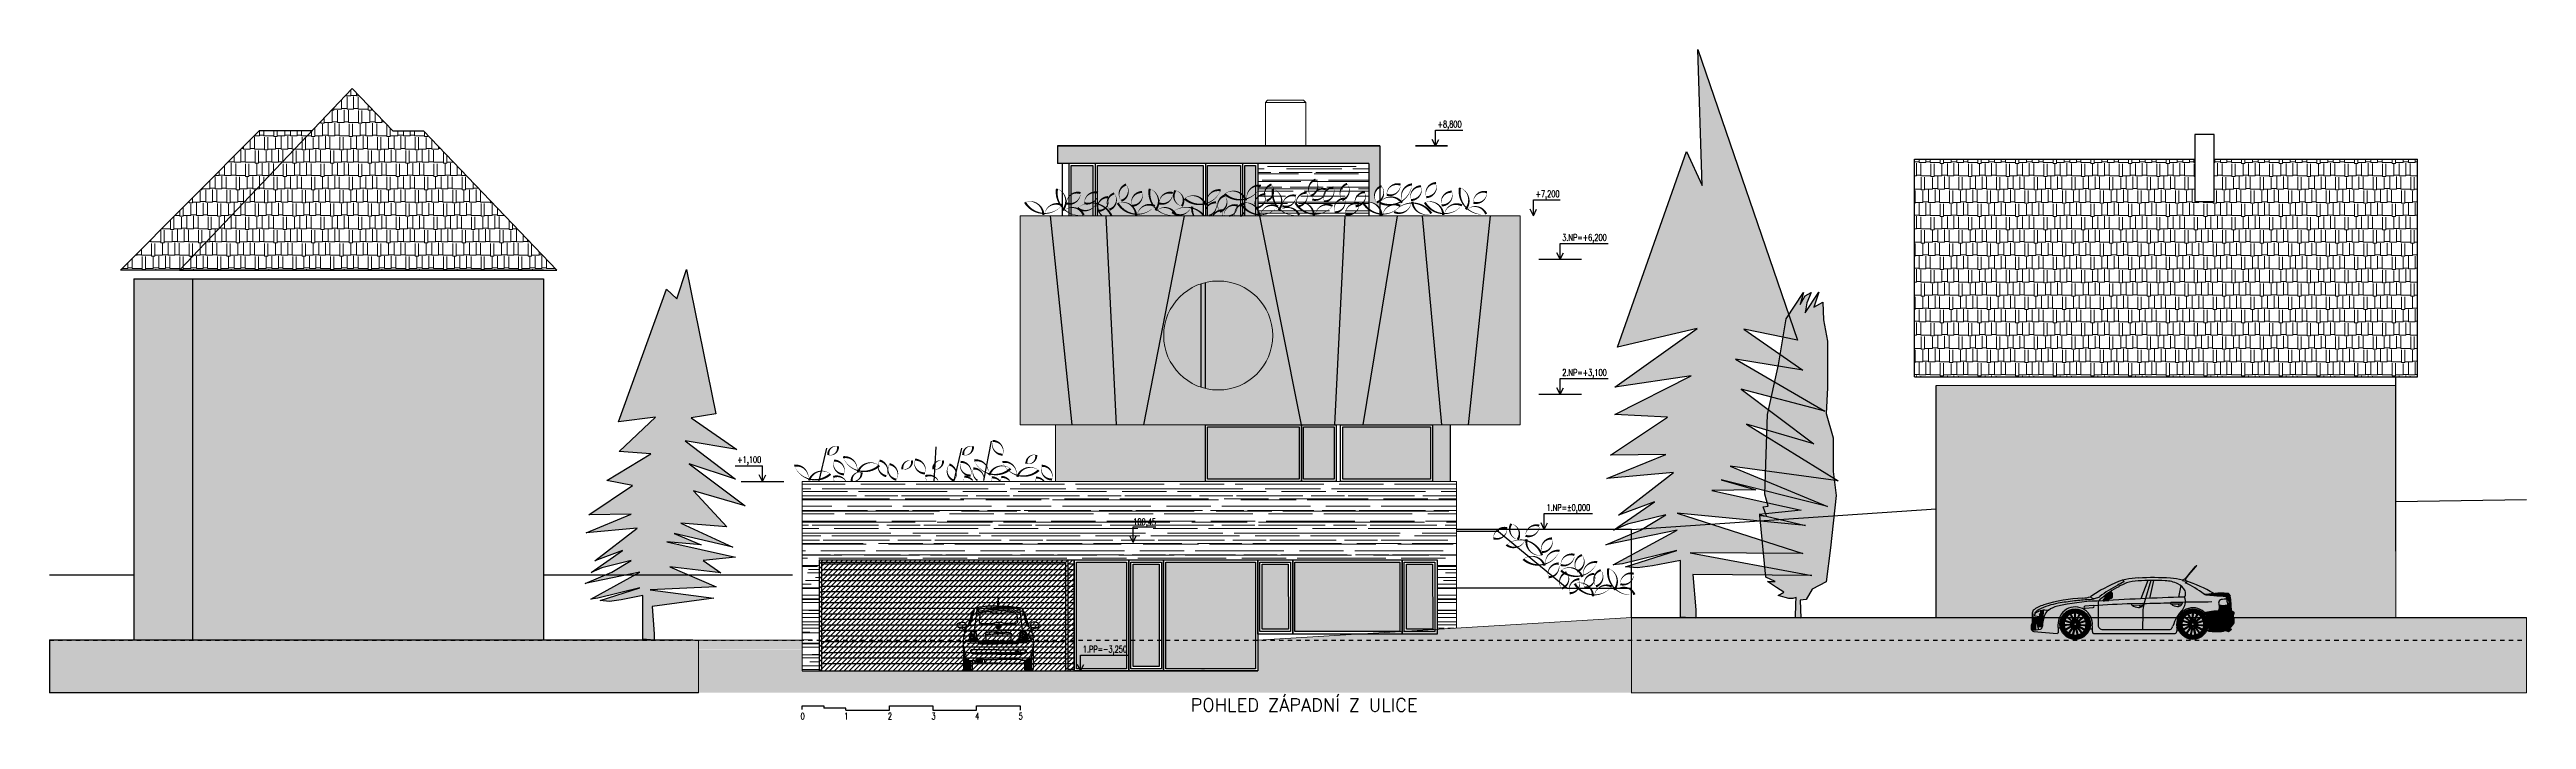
# Model space of a CAD drawing. Header units: metres. Extents: x -442 to 316, y -503 to 125.
# Drawn here: x 72.4 to 129.2, y -299.9 to -284.5 of the extents above; entities that cross this region are included whole.
import ezdxf

# ---------------------------------------------------------------- set-up
doc = ezdxf.new("R2010")
doc.units = ezdxf.units.M
doc.linetypes.add('ČÁRKOVANÁ', pattern=[19.05, 12.7, -6.35])
for name, color, linetype in [('FIGURE_SAGOME', 252, 'Continuous'), ('popis', 6, 'Continuous'), ('SRAFA', 251, 'Continuous'), ('srafa zdivo', 251, 'Continuous'), ('SRAFY', 3, 'Continuous'), ('stafaz', 254, 'Continuous'), ('zariz.predmety', 203, 'Continuous'), ('ZDIVO', 1, 'Continuous')]:
    doc.layers.add(name, color=color, linetype=linetype)
doc.layers.add('FLOATING-WINDOWS', color=2, linetype='Continuous', plot=False)
doc.layers.add('FLOATINGWINDOWS', color=2, linetype='Continuous', plot=False)
doc.layers.add('Standard', color=7, linetype='Continuous', lineweight=25)
doc.styles.add('ROMANS', font='romans.shx', dxfattribs={"width": 0.7})
pattern_1 = [(0, (238.49442, -77.26518), (0, 0.127), [])]
pattern_2 = [(180, (388.93495, 0), (-0.6477, 0.3048), [0.1524, -0.127, 0.1778, -0.0762, 0.2286, -0.1016]), (180, (388.78255, 0.0127), (-0.6477, 0.3048), [0.127, -0.4826, 0.1016, -0.1524]), (180, (388.47775, -0.01905), (-0.6477, 0.3048), [0.0762, -0.7874]), (90, (388.93495, 0), (0.2159, 0.3048), [0.2921, -0.9271]), (90, (388.78255, 0), (0.2159, 0.3048), [0.28575, -0.93345]), (90, (388.65555, 0), (0.2159, 0.3048), [0.2667, -0.9525]), (90, (388.47775, -0.01905), (0.2159, 0.3048), [0.2921, -0.9271]), (90, (388.40155, -0.01905), (0.2159, 0.3048), [0.2921, -0.9271]), (90, (388.17295, 0), (0.2159, 0.3048), [0.2794, -0.9398])]

msp = doc.modelspace()

# ---------------------------------------------------------------- texts
at = {"layer": 'popis', "linetype": 'Continuous', "char_height": 0.15, "width": 2.20915077, "attachment_point": 1, "style": 'ROMANS'}
for s, insert in [('+8,800', (104.194748, -286.172166)), ('+7,200', (106.440655, -287.772166)), ('3.NP=+6,200', (107.053336, -288.772166)), ('2.NP=+3,100', (107.053336, -291.872166)), ('+1,100', (88.132569, -293.872166)), ('100,45', (97.215663, -295.30065)), ('1.NP=%%P0,000', (106.691771, -294.972166)), ('1.PP=-3,250', (96.056349, -298.222166)), ('0', (89.586651, -299.761219)), ('1', (90.586651, -299.757648)), ('2', (91.586651, -299.757648)), ('3', (92.586651, -299.757648)), ('4', (93.586651, -299.757648)), ('5', (94.586651, -299.757984))]:
    msp.add_mtext(s, dxfattribs=dict(at, insert=insert))
at = {"layer": 'Standard', "color": 7, "linetype": 'ByBlock', "style": 'ROMANS'}
msp.add_text('POHLED ZÁPADNÍ Z ULICE', height=0.3, dxfattribs=at).set_placement((98.528948, -299.726823))

# ---------------------------------------------------------------- blocks, each defined once
blk = doc.blocks.new('A$C6A5453C2')
h = blk.add_hatch(color=256)
h.dxf.hatch_style = 1
edge = h.paths.add_edge_path()
edge.add_arc((5.36, -88.854), 89.765, 93.08385, 93.16019)
edge.add_arc((0.412, 0.754), 0.0204, -84.7671, 91.0884, ccw=False)
edge.add_line((0.414, 0.734), (0.226, 0.717))
edge.add_arc((0.224, 0.74), 0.0232, 91.8632, 275.2329, ccw=False)
edge.add_line((0.224, 0.763), (0.41, 0.775))
edge.add_arc((0.412, 0.754), 0.0204, 91.0884, 95.2329, ccw=False)
edge.add_arc((5.36, -88.854), 89.765, 93.08385, 93.16019, ccw=False)
edge.add_line((0.531, 0.781), (0.531, 0.881))
edge.add_arc((4.451, -63.457), 64.457, 93.48654, 93.51607)
edge.add_arc((0.641, -3.834), 4.715, 91.7403, 102.8659)
edge.add_arc((-0.287, 0.232), 0.544, 102.8659, 126.887)
edge.add_arc((-0.445, 0.442), 0.282, 126.887, 163.5916)
edge.add_arc((0.14, 0.27), 0.891, 163.5916, 177.9831)
edge.add_arc((-0.823, 0.303), 0.0724, 289.9524, 357.9831, ccw=False)
edge.add_arc((-1.028, 1.522), 1.306, 271.4156, 280.0838, ccw=False)
edge.add_line((-0.995, 0.216), (-0.985, 0.202))
edge.add_arc((-0.945, 0.232), 0.05, 216.1242, 265.4167)
edge.add_line((-0.949, 0.182), (-0.414, 0.139))
edge.add_arc((-0.412, 0.169), 0.03, 265.4167, 361.2888)
edge.add_arc((-1.808, 0.137), 1.427, 1.2888, 7.6593)
edge.add_arc((-1.808, 0.137), 1.427, 7.6593, 7.6618)
edge.add_arc((0, 0.349), 0.395, -5.6138, 183.1532, ccw=False)
edge.add_arc((0.944, 0.244), 0.555, 173.1023, 188.4635)
edge.add_arc((0.424, 0.167), 0.03, 188.4635, 270.3844)
edge.add_arc((0.424, 0.167), 0.03, 270.0435, 270.3844, ccw=False)
edge.add_line((0.424, 0.137), (2.294, 0.138))
edge.add_arc((2.294, 0.168), 0.03, 270.0435, 337.5524)
edge.add_arc((2.13, 0.236), 0.208, 337.5543, 371.96)
edge.add_arc((2.702, 0.35), 0.376, 44.603, 190.9093, ccw=False)
edge.add_arc((3.188, -0.203), 0.845, 97.3007, 105.0296, ccw=False)
edge.add_arc((3.288, -0.979), 1.628, 90.455, 97.3007, ccw=False)
edge.add_arc((3.198, 0.731), 0.113, 313.3281, 365.347)
edge.add_arc((2.211, 0.638), 1.104, 5.347, 10.7789)
edge.add_arc((3.344, 0.854), 0.05, 130.5538, 190.7789, ccw=False)
edge.add_arc((3.375, 0.818), 0.0975, 104.3724, 130.5538, ccw=False)
edge.add_arc((3.461, 0.467), 0.459, 87.9038, 103.8502, ccw=False)
edge.add_arc((3.476, 0.878), 0.0479, 83.7358, 87.9038, ccw=False)
edge.add_arc((3.011, 0.843), 0.477, 9.9053, 17.903)
edge.add_arc((4.232, 14.369), 13.401, 265.4963, 266.7182, ccw=False)
edge.add_arc((4.415, 16.686), 15.725, 264.8323, 265.4963, ccw=False)
edge.add_arc((3.006, 1.111), 0.0864, 233.3121, 264.8323, ccw=False)
edge.add_arc((1.468, -0.954), 2.489, 53.3121, 64.9205)
edge.add_arc((2.818, 0.768), 0.609, 112.6653, 119.099, ccw=False)
edge.add_arc((1.507, -1.814), 3.322, 71.0904, 71.8187)
edge.add_arc((2.001, -0.752), 2.164, 75.4807, 75.904)
edge.add_ellipse((2.493, 1.352), major_axis=(0.0349, -0.0061), ratio=0.183524, start_angle=182.0028, end_angle=362.1516, ccw=False)
edge.add_line((2.458, 1.358), (2.465, 1.362))
edge.add_arc((2.001, -0.752), 2.164, 77.6301, 85.1113)
edge.add_arc((1.775, -4.774), 6.192, 86.1985, 93.0234)
edge.add_arc((1.571, -0.91), 2.323, 93.0234, 100.0997)
edge.add_arc((1.31, 0.555), 0.834, 100.0997, 105.6312)
edge.add_arc((0.947, 1.178), 0.228, 39.2072, 52.4646, ccw=False)
edge.add_arc((1.744, -0.104), 1.555, 113.5172, 119.6048)
edge.add_arc((3.387, -2.995), 4.881, 119.6048, 125.3607)
edge.add_arc((0.354, 1.34), 0.412, 286.1213, 300.4068, ccw=False)
edge.add_arc((0.437, 1.053), 0.113, 285.7339, 286.1213, ccw=False)
edge.add_arc((0.228, 1.785), 0.874, 275.2664, 285.9026, ccw=False)
edge.add_arc((2.39, -21.672), 22.682, 95.2664, 96.09)
edge.add_arc((0.55, -4.432), 5.344, 96.09, 100.1673)
edge.add_arc((-0.103, -0.789), 1.644, 100.1673, 116.1853)
edge.add_arc((-0.684, 0.393), 0.325, 116.1853, 132.8854)
edge.add_arc((-0.859, 0.582), 0.0683, 132.8854, 184.2613)
edge.add_arc((-0.878, 0.567), 0.05, 122.3648, 169.0735, ccw=False)
edge.add_arc((-0.698, 0.282), 0.387, 78.5215, 122.3648, ccw=False)
edge.add_arc((-0.445, 0.442), 0.282, 126.887, 128.6392, ccw=False)
edge.add_arc((-0.287, 0.232), 0.544, 102.8659, 126.887, ccw=False)
edge.add_arc((0.641, -3.834), 4.715, 91.7403, 102.8659, ccw=False)
edge.add_arc((4.451, -63.457), 64.457, 93.48654, 93.51607, ccw=False)
edge.add_arc((2.018, -0.729), 2.191, 127.4086, 132.7275, ccw=False)
edge.add_arc((1.045, 0.625), 0.527, 118.6042, 132.8081, ccw=False)
edge.add_arc((2.018, -0.729), 2.191, 117.7249, 124.0036, ccw=False)
edge.add_arc((2.506, -1.657), 3.24, 114.2553, 117.7249, ccw=False)
edge.add_arc((1.451, 0.518), 0.826, 90.6897, 109.5231, ccw=False)
edge.add_arc((1.768, -4.839), 6.192, 87.2692, 93.0234, ccw=False)
edge.add_arc((2.045, 0.614), 0.732, 64.8686, 88.5728, ccw=False)
edge.add_arc((2.209, 0.966), 0.343, 25.1416, 64.8686, ccw=False)
edge.add_arc((2.395, 1.053), 0.138, -16.3426, 25.1416, ccw=False)
edge.add_arc((2.383, 1.057), 0.151, 325.3332, 343.6574, ccw=False)
edge.add_arc((2.238, 0.859), 0.291, -10.2351, 22.6236, ccw=False)
edge.add_arc((2.236, 0.875), 0.297, 321.2471, 346.7245, ccw=False)
edge.add_arc((3.116, 0.054), 0.908, 135.5693, 164.2495)
edge.add_arc((2.145, 0.325), 0.1, 270, 345.4315, ccw=False)
edge.add_line((2.145, 0.225), (0.628, 0.225))
edge.add_arc((0.628, 0.325), 0.1, 179.6896, 270, ccw=False)
edge.add_line((0.528, 0.326), (0.531, 0.781))
h = blk.add_hatch(color=256)
h.dxf.hatch_style = 1
h.paths.add_polyline_path([(2.468, 0.689, 0.111626), (2.525, 0.807, 0.038558), (2.529, 0.852, 0.000501), (2.448, 0.85, -0.411823), (2.459, 0.84), (2.459, 0.83, -0.4139), (2.449, 0.82, -0.168723), (2.422, 0.78, -0.167942), (2.349, 0.756, -0.172775), (2.199, 0.813), (2.196, 0.813, -0.414214), (2.185, 0.823), (2.185, 0.833, -0.407142), (2.195, 0.844, -0.004659), (1.581, 0.826, 0.05661), (1.551, 0.603), (1.545, 0.225), (2.145, 0.225, 0.341555), (2.242, 0.3, -0.125798)])
h.paths.add_polyline_path([(1.551, 0.603, -0.05661), (1.581, 0.826, -0.000202), (1.554, 0.826, -0.409916), (1.564, 0.816), (1.564, 0.806, -0.4139), (1.555, 0.796, -0.168723), (1.528, 0.756, -0.167942), (1.455, 0.732, -0.172775), (1.305, 0.789), (1.301, 0.789, -0.414214), (1.291, 0.799), (1.291, 0.809, -0.402522), (1.3, 0.819, 0.002145), (0.531, 0.781), (0.528, 0.326, 0.415801), (0.628, 0.225), (1.545, 0.225)])
h.paths.add_polyline_path([(1.734, 1.353, 0.002819), (1.664, 1.352), (1.505, 0.933, -0.000419), (1.612, 0.938)])
h.paths.add_polyline_path([(1.798, 1.353, 0.002567), (1.734, 1.353), (1.612, 0.938, -0.000355), (1.704, 0.942)])
h.paths.add_polyline_path([(2.52, 1.112, 0.118985), (2.42, 1.238), (2.366, 0.966, -0.000547), (2.507, 0.971, 0.080125), (2.528, 1.014, 0.183012)])
h.paths.add_polyline_path([(2.507, 0.971, 0.003473), (1.612, 0.938), (1.592, 0.866, 0.067031), (1.551, 0.603), (1.545, 0.225), (2.145, 0.225, 0.341555), (2.242, 0.3, -0.125798), (2.468, 0.689, 0.111626), (2.525, 0.807, 0.144364)])
h.paths.add_polyline_path([(2.195, 0.844), (2.448, 0.85, -0.414214), (2.459, 0.84), (2.459, 0.83, -0.4139), (2.449, 0.82, -0.168723), (2.422, 0.78, -0.167942), (2.349, 0.756, -0.172775), (2.199, 0.813), (2.196, 0.813, -0.414214), (2.185, 0.823), (2.185, 0.833, -0.414214)], flags=16)
h.paths.add_polyline_path([(1.592, 0.866), (1.612, 0.938, 0.004199), (0.531, 0.881), (0.531, 0.781, -0.002145), (1.3, 0.819, -0.010021), (1.3, 0.819), (1.554, 0.826, -0.003674), (1.554, 0.826, 0.000202), (1.581, 0.826, -0.010381)])
h = blk.add_hatch(color=256)
h.dxf.hatch_style = 1
h.paths.add_polyline_path([(0.467, 0.944, -0.288645), (0.352, 0.978, -0.060762), (0.176, 0.949, 0.064623), (-0.719, 0.792, 0.08603), (-0.962, 0.668, 0.095052), (-0.983, 0.61, -0.193309), (-0.968, 0.578), (-0.969, 0.501), (-0.721, 0.501, -0.005897), (-0.715, 0.521, -0.011968), (-0.711, 0.534, -0.069666), (-0.929, 0.538, -0.075435), (-0.928, 0.577, -0.228002), (-0.906, 0.632, -0.072997), (-0.828, 0.686, -0.070006), (-0.393, 0.828, -0.017792), (-0.017, 0.882, -0.003594), (0.308, 0.914, 0.046442)])
h = blk.add_hatch(color=256)
h.dxf.hatch_style = 1
h.paths.add_polyline_path([(-0.794, 0.658, 0.09371), (-0.794, 0.588, 0.09371)])
h.paths.add_polyline_path([(-0.816, 0.588, 0.136918), (-0.816, 0.528, 0.136918)])
h = blk.add_hatch(color=256)
h.dxf.hatch_style = 1
h.paths.add_polyline_path([(-0.794, 0.588), (-0.733, 0.588), (-0.733, 0.668, 0.040099), (-0.794, 0.658, -0.09371)])
h.paths.add_polyline_path([(-0.816, 0.528, 0.023352), (-0.743, 0.531), (-0.743, 0.588), (-0.816, 0.588, -0.136918)])
h = blk.add_hatch(color=256)
edge = h.paths.add_edge_path(flags=16)
edge.add_arc((0, 0.349), 0.267, 0, 360)
edge = h.paths.add_edge_path()
edge.add_arc((0, 0.349), 0.349, 0, 360)
h = blk.add_hatch(color=256)
h.paths.add_polyline_path([(-0.267, 0.349, 1), (0.267, 0.349, 1)])
h.paths.add_polyline_path([(-0.042, 0.462), (-0.094, 0.585, -0.084971), (-0.01, 0.603), (-0.008, 0.47, -0.822941)], flags=16)
h.paths.add_polyline_path([(-0.084, 0.436), (-0.182, 0.527, -0.084971), (-0.112, 0.577), (-0.056, 0.456, -0.822941)], flags=16)
h.paths.add_polyline_path([(-0.04, 0.391, -1), (-0.074, 0.391, -1)], flags=16)
h.paths.add_polyline_path([(0.039, 0.416, -1), (0.005, 0.416, -1)], flags=16)
h.paths.add_polyline_path([(0.036, 0.349, -1), (-0.036, 0.349, -1)], flags=16)
h.paths.add_polyline_path([(0.008, 0.47), (0.01, 0.603, -0.084971), (0.094, 0.585), (0.042, 0.462, -0.822941)], flags=16)
h.paths.add_polyline_path([(-0.112, 0.394), (-0.238, 0.437, -0.084971), (-0.195, 0.512), (-0.095, 0.424, -0.822941)], flags=16)
h.paths.add_polyline_path([(0.056, 0.456), (0.112, 0.577, -0.084971), (0.182, 0.527), (0.084, 0.436, -0.822941)], flags=16)
h.paths.add_polyline_path([(-0.121, 0.345), (-0.253, 0.333, -0.084971), (-0.245, 0.418), (-0.117, 0.379, -0.822941)], flags=16)
h.paths.add_polyline_path([(-0.04, 0.308, -1), (-0.075, 0.308, -1)], flags=16)
h.paths.add_polyline_path([(0.088, 0.349, -1), (0.054, 0.349, -1)], flags=16)
h.paths.add_polyline_path([(0.095, 0.424), (0.195, 0.512, -0.084971), (0.238, 0.437), (0.112, 0.394, -0.822941)], flags=16)
h.paths.add_polyline_path([(-0.108, 0.296), (-0.225, 0.231, -0.084971), (-0.251, 0.313), (-0.119, 0.329, -0.822941)], flags=16)
h.paths.add_polyline_path([(0.038, 0.282, -1), (0.004, 0.282, -1)], flags=16)
h.paths.add_polyline_path([(0.117, 0.379), (0.245, 0.418, -0.084971), (0.253, 0.333), (0.121, 0.345, -0.822941)], flags=16)
h.paths.add_polyline_path([(-0.077, 0.257), (-0.157, 0.15, -0.084971), (-0.215, 0.214), (-0.1, 0.282, -0.822941)], flags=16)
h.paths.add_polyline_path([(0.119, 0.329), (0.251, 0.313, -0.084971), (0.225, 0.231), (0.108, 0.296, -0.822941)], flags=16)
h.paths.add_polyline_path([(-0.033, 0.233), (-0.063, 0.103, -0.084971), (-0.141, 0.138), (-0.064, 0.247, -0.822941)], flags=16)
h.paths.add_polyline_path([(0.1, 0.282), (0.215, 0.214, -0.084971), (0.157, 0.15), (0.077, 0.257, -0.822941)], flags=16)
h.paths.add_polyline_path([(0.017, 0.23), (0.043, 0.099, -0.084971), (-0.043, 0.099), (-0.017, 0.23, -0.822941)], flags=16)
h.paths.add_polyline_path([(0.064, 0.247), (0.141, 0.138, -0.084971), (0.063, 0.103), (0.033, 0.233, -0.822941)], flags=16)
h = blk.add_hatch(color=256)
h.dxf.hatch_style = 1
h.paths.add_polyline_path([(0.779, 0.933, -0.021866), (0.761, 0.931, -0.170193), (0.687, 0.948, -0.076396), (0.681, 0.953, 0.202939), (0.64, 0.887, -0.000499), (0.769, 0.895)])
h = blk.add_hatch(color=256)
h.dxf.hatch_style = 1
h.paths.add_polyline_path([(0.687, 0.948, 0.210741), (0.779, 0.934), (0.779, 0.933, 0.085287), (0.846, 0.959, 0.808439), (0.836, 0.99), (0.677, 0.976, 0.350843)])
h = blk.add_hatch(color=256)
h.dxf.hatch_style = 1
h.paths.add_polyline_path([(0.854, 0.996), (0.854, 1.052, 0.547193), (0.791, 1.087, 0.061192), (0.687, 1.012, 0.173695), (0.677, 0.98), (0.677, 0.976)])
h = blk.add_hatch(color=256)
h.dxf.hatch_style = 1
h.paths.add_polyline_path([(1.581, 0.826, 0.05661), (1.551, 0.603), (1.545, 0.225), (2.145, 0.225, 0.336335), (2.242, 0.298, -0.126318), (2.468, 0.689, 0.111626), (2.525, 0.807, 0.038558), (2.529, 0.852, 0.000502), (2.448, 0.85, -0.413018), (2.459, 0.84), (2.459, 0.83, -0.4139), (2.449, 0.82, -0.168723), (2.422, 0.78, -0.167942), (2.349, 0.756, -0.172775), (2.199, 0.813), (2.196, 0.813, -0.414214), (2.185, 0.823), (2.185, 0.833, -0.410652), (2.195, 0.844, -0.00466)])
h.paths.add_polyline_path([(1.526, 0.77, 1), (1.486, 0.77, 1)])
h = blk.add_hatch(color=256)
edge = h.paths.add_edge_path(flags=16)
edge.add_arc((2.7, 0.349), 0.267, 0, 360)
edge = h.paths.add_edge_path()
edge.add_arc((2.7, 0.349), 0.349, 0, 360)
h = blk.add_hatch(color=256)
h.paths.add_polyline_path([(2.433, 0.349, 1), (2.967, 0.349, 1)])
h.paths.add_polyline_path([(2.658, 0.462), (2.606, 0.585, -0.084971), (2.69, 0.603), (2.692, 0.47, -0.822941)], flags=16)
h.paths.add_polyline_path([(2.616, 0.436), (2.518, 0.527, -0.084971), (2.588, 0.577), (2.644, 0.456, -0.822941)], flags=16)
h.paths.add_polyline_path([(2.66, 0.391, -1), (2.626, 0.391, -1)], flags=16)
h.paths.add_polyline_path([(2.739, 0.416, -1), (2.705, 0.416, -1)], flags=16)
h.paths.add_polyline_path([(2.736, 0.349, -1), (2.664, 0.349, -1)], flags=16)
h.paths.add_polyline_path([(2.708, 0.47), (2.71, 0.603, -0.084971), (2.794, 0.585), (2.742, 0.462, -0.822941)], flags=16)
h.paths.add_polyline_path([(2.588, 0.394), (2.462, 0.437, -0.084971), (2.505, 0.512), (2.605, 0.424, -0.822941)], flags=16)
h.paths.add_polyline_path([(2.756, 0.456), (2.812, 0.577, -0.084971), (2.882, 0.527), (2.784, 0.436, -0.822941)], flags=16)
h.paths.add_polyline_path([(2.579, 0.345), (2.447, 0.333, -0.084971), (2.455, 0.418), (2.583, 0.379, -0.822941)], flags=16)
h.paths.add_polyline_path([(2.66, 0.308, -1), (2.625, 0.308, -1)], flags=16)
h.paths.add_polyline_path([(2.788, 0.349, -1), (2.754, 0.349, -1)], flags=16)
h.paths.add_polyline_path([(2.795, 0.424), (2.895, 0.512, -0.084971), (2.938, 0.437), (2.812, 0.394, -0.822941)], flags=16)
h.paths.add_polyline_path([(2.592, 0.296), (2.475, 0.231, -0.084971), (2.449, 0.313), (2.581, 0.329, -0.822941)], flags=16)
h.paths.add_polyline_path([(2.738, 0.282, -1), (2.704, 0.282, -1)], flags=16)
h.paths.add_polyline_path([(2.817, 0.379), (2.945, 0.418, -0.084971), (2.953, 0.333), (2.821, 0.345, -0.822941)], flags=16)
h.paths.add_polyline_path([(2.623, 0.257), (2.543, 0.15, -0.084971), (2.485, 0.214), (2.6, 0.282, -0.822941)], flags=16)
h.paths.add_polyline_path([(2.819, 0.329), (2.951, 0.313, -0.084971), (2.925, 0.231), (2.808, 0.296, -0.822941)], flags=16)
h.paths.add_polyline_path([(2.667, 0.233), (2.637, 0.103, -0.084971), (2.559, 0.138), (2.636, 0.247, -0.822941)], flags=16)
h.paths.add_polyline_path([(2.8, 0.282), (2.915, 0.214, -0.084971), (2.857, 0.15), (2.777, 0.257, -0.822941)], flags=16)
h.paths.add_polyline_path([(2.717, 0.23), (2.743, 0.099, -0.084971), (2.657, 0.099), (2.683, 0.23, -0.822941)], flags=16)
h.paths.add_polyline_path([(2.764, 0.247), (2.841, 0.138, -0.084971), (2.763, 0.103), (2.733, 0.233, -0.822941)], flags=16)
h = blk.add_hatch(color=256)
h.dxf.hatch_style = 1
h.paths.add_polyline_path([(3.527, 1.044, 0.124747), (3.491, 1.057, 0.019015), (3.2, 1.055, -0.143707), (3.172, 1.062, -0.062433), (2.954, 1.041, 0.138407), (2.998, 1.025, 0.002897), (3.18, 1.009, 0.005332), (3.465, 0.99, 0.029999), (3.504, 1.03, -0.177264)])
h.paths.add_polyline_path([(3.558, 0.996, 0.18851), (3.527, 1.044, 0.177264), (3.504, 1.03, -0.029999), (3.465, 0.99, -0.034911), (3.481, 0.925, -0.269308), (3.52, 0.897, -0.155167), (3.527, 0.826, -0.258922), (3.495, 0.789, 0.181837), (3.59, 0.656, -0.235091), (3.585, 0.664, 0.018039)])
h = blk.add_hatch(color=256)
h.dxf.hatch_style = 1
h.paths.add_polyline_path([(3.65, 0.462, 0.177051), (3.648, 0.469), (3.634, 0.485, -0.177051), (3.632, 0.491), (3.632, 0.571, -0.269163), (3.637, 0.579), (3.645, 0.584, 0.269163), (3.65, 0.593), (3.65, 0.6, 0.252218), (3.636, 0.625), (3.59, 0.656, -0.004877), (3.59, 0.656, -0.181837), (3.495, 0.789, -0.06252), (3.483, 0.786, -0.0502), (3.305, 0.786, -0.010211), (3.31, 0.741, -0.230955), (3.275, 0.649, 0.029879), (3.081, 0.636, 0.033736), (2.969, 0.614, -0.25299), (3.069, 0.271, 0.079206), (3.06, 0.189, 0.01109), (3.187, 0.183, -0.175536), (3.581, 0.292, 0.049046), (3.646, 0.38, 0.135114), (3.65, 0.395)])
h = blk.add_hatch(color=256)
h.dxf.hatch_style = 1
h.paths.add_polyline_path([(-0.913, 0.37), (-0.986, 0.37, -0.175517), (-0.998, 0.338, 0.078772), (-1.006, 0.325), (-0.913, 0.325)])
h.paths.add_polyline_path([(-0.913, 0.325), (-1.006, 0.325, 0.097702), (-1.01, 0.306), (-1.01, 0.273), (-0.913, 0.273)])
h.paths.add_polyline_path([(-0.913, 0.273), (-1.01, 0.273), (-1.01, 0.252, 0.15894), (-1.001, 0.223), (-0.995, 0.216, 0.015845), (-0.913, 0.22)])
h.paths.add_polyline_path([(-0.721, 0.501), (-0.969, 0.501), (-0.97, 0.37), (-0.746, 0.37, -0.037443)])
h = blk.add_hatch(color=256)
h.dxf.hatch_style = 1
h.paths.add_polyline_path([(-0.778, 0.363), (-0.835, 0.363, -0.286525), (-0.835, 0.293), (-0.778, 0.293, 0.158308)])
h.paths.add_polyline_path([(-0.835, 0.363, 0.286525), (-0.835, 0.293, 0.286525)])
h = blk.add_hatch(color=256)
h.dxf.hatch_style = 1
h.paths.add_polyline_path([(3.483, 0.21, 0.132213), (3.497, 0.216, 0.051108), (3.581, 0.292, 0.175536), (3.187, 0.183, 0.018712), (3.401, 0.187, -0.084735)])
h = blk.add_hatch(color=256)
h.dxf.hatch_style = 1
h.paths.add_polyline_path([(3.589, 0.232), (3.538, 0.25, -0.023973), (3.497, 0.216, -0.132213), (3.483, 0.21, 0.032516), (3.45, 0.205), (3.515, 0.182)])
for p, q in [((1.664, 1.352), (1.505, 0.933)), ((1.734, 1.353), (1.592, 0.866)), ((1.798, 1.353), (1.704, 0.942)), ((2.42, 1.238), (2.366, 0.966)), ((2.458, 1.358), (2.514, 1.389)), ((2.514, 1.389), (2.531, 1.383)), ((2.531, 1.383), (2.528, 1.346)), ((2.601, 1.484), (2.761, 1.673)), ((2.605, 1.48), (2.765, 1.669)), ((-0.984, 0.578), (-0.986, 0.37)), ((-0.968, 0.578), (-0.97, 0.37)), ((-0.816, 0.588), (-0.733, 0.588)), ((-0.743, 0.588), (-0.743, 0.531)), ((-0.733, 0.668), (-0.733, 0.588)), ((-0.056, 0.456), (-0.118, 0.589)), ((-0.053, 0.468), (-0.109, 0.593)), ((-0.042, 0.462), (-0.099, 0.597)), ((-0.008, 0.47), (-0.01, 0.616)), ((0, 0.48), (0, 0.617)), ((0.008, 0.47), (0.01, 0.616)), ((0.042, 0.462), (0.099, 0.597)), ((0.053, 0.468), (0.109, 0.593)), ((0.056, 0.456), (0.118, 0.589)), ((0.531, 0.881), (0.528, 0.326)), ((0.677, 0.976), (0.854, 0.996)), ((0.826, 1.11), (0.821, 1.091)), ((1.478, 0.794), (1.48, 0.735)), ((1.551, 0.603), (1.545, 0.225)), ((2.372, 0.818), (2.375, 0.759)), ((2.644, 0.456), (2.582, 0.589)), ((2.647, 0.468), (2.591, 0.593)), ((2.658, 0.462), (2.601, 0.597)), ((2.692, 0.47), (2.69, 0.616)), ((2.7, 0.48), (2.7, 0.617)), ((2.708, 0.47), (2.71, 0.616)), ((2.742, 0.462), (2.799, 0.597)), ((2.753, 0.468), (2.809, 0.593)), ((2.756, 0.456), (2.818, 0.589)), ((3.59, 0.656), (3.636, 0.625)), ((-1.01, 0.306), (-1.01, 0.252)), ((-1.01, 0.273), (-0.913, 0.273)), ((-1.006, 0.325), (-0.913, 0.325)), ((-1.001, 0.223), (-0.985, 0.202)), ((-0.986, 0.37), (-0.746, 0.37)), ((-0.969, 0.501), (-0.721, 0.501)), ((-0.949, 0.182), (-0.414, 0.139)), ((-0.913, 0.37), (-0.913, 0.22)), ((-0.876, 0.37), (-0.839, 0.229)), ((-0.835, 0.363), (-0.778, 0.363)), ((-0.835, 0.293), (-0.778, 0.293)), ((-0.387, 0.262), (-0.339, 0.265)), ((-0.121, 0.345), (-0.267, 0.332)), ((-0.13, 0.336), (-0.266, 0.321)), ((-0.119, 0.329), (-0.265, 0.311)), ((-0.117, 0.379), (-0.257, 0.422)), ((-0.124, 0.39), (-0.254, 0.432)), ((-0.112, 0.394), (-0.251, 0.442)), ((-0.108, 0.296), (-0.236, 0.225)), ((-0.113, 0.284), (-0.231, 0.216)), ((-0.1, 0.282), (-0.226, 0.207)), ((-0.095, 0.424), (-0.205, 0.52)), ((-0.097, 0.436), (-0.199, 0.528)), ((-0.084, 0.436), (-0.192, 0.536)), ((-0.077, 0.257), (-0.165, 0.139)), ((-0.077, 0.244), (-0.157, 0.133)), ((-0.064, 0.247), (-0.149, 0.127)), ((-0.033, 0.233), (-0.066, 0.09)), ((-0.027, 0.222), (-0.056, 0.088)), ((-0.017, 0.23), (-0.045, 0.086)), ((0.017, 0.23), (0.045, 0.086)), ((0.027, 0.222), (0.056, 0.088)), ((0.033, 0.233), (0.066, 0.09)), ((0.064, 0.247), (0.149, 0.127)), ((0.077, 0.257), (0.165, 0.139)), ((0.077, 0.244), (0.157, 0.133)), ((0.084, 0.436), (0.192, 0.536)), ((0.095, 0.424), (0.205, 0.52)), ((0.097, 0.436), (0.199, 0.528)), ((0.1, 0.282), (0.226, 0.207)), ((0.108, 0.296), (0.236, 0.225)), ((0.112, 0.394), (0.251, 0.442)), ((0.113, 0.284), (0.231, 0.216)), ((0.117, 0.379), (0.257, 0.422)), ((0.119, 0.329), (0.265, 0.311)), ((0.121, 0.345), (0.267, 0.332)), ((0.124, 0.39), (0.254, 0.432)), ((0.13, 0.336), (0.266, 0.321)), ((0.333, 0.245), (0.389, 0.244)), ((0.424, 0.137), (2.294, 0.138)), ((0.628, 0.225), (2.145, 0.225)), ((2.334, 0.199), (2.382, 0.205)), ((2.579, 0.345), (2.433, 0.332)), ((2.57, 0.336), (2.434, 0.321)), ((2.581, 0.329), (2.435, 0.311)), ((2.583, 0.379), (2.443, 0.422)), ((2.576, 0.39), (2.446, 0.432)), ((2.588, 0.394), (2.449, 0.442)), ((2.592, 0.296), (2.464, 0.225)), ((2.587, 0.284), (2.469, 0.216)), ((2.6, 0.282), (2.474, 0.207)), ((2.605, 0.424), (2.495, 0.52)), ((2.603, 0.436), (2.501, 0.528)), ((2.616, 0.436), (2.508, 0.536)), ((2.623, 0.257), (2.535, 0.139)), ((2.623, 0.244), (2.543, 0.133)), ((2.636, 0.247), (2.551, 0.127)), ((2.667, 0.233), (2.634, 0.09)), ((2.673, 0.222), (2.644, 0.088)), ((2.683, 0.23), (2.655, 0.086)), ((2.717, 0.23), (2.745, 0.086)), ((2.727, 0.222), (2.756, 0.088)), ((2.733, 0.233), (2.766, 0.09)), ((2.764, 0.247), (2.849, 0.127)), ((2.777, 0.257), (2.865, 0.139)), ((2.777, 0.244), (2.857, 0.133)), ((2.784, 0.436), (2.892, 0.536)), ((2.795, 0.424), (2.905, 0.52)), ((2.797, 0.436), (2.899, 0.528)), ((2.8, 0.282), (2.926, 0.207)), ((2.808, 0.296), (2.936, 0.225)), ((2.812, 0.394), (2.951, 0.442)), ((2.813, 0.284), (2.931, 0.216)), ((2.817, 0.379), (2.957, 0.422)), ((2.819, 0.329), (2.965, 0.311)), ((2.821, 0.345), (2.967, 0.332)), ((2.824, 0.39), (2.954, 0.432)), ((2.83, 0.336), (2.966, 0.321)), ((3.019, 0.206), (3.059, 0.206)), ((3.45, 0.205), (3.515, 0.182)), ((3.515, 0.182), (3.589, 0.232)), ((3.538, 0.25), (3.589, 0.232)), ((3.65, 0.462), (3.543, 0.462))]:
    blk.add_line(p, q)
blk.add_lwpolyline([(2.607, 1.479), (2.6, 1.485), (2.517, 1.388), (2.528, 1.384)], close=True)
for points in [[(2.762, 1.677), (2.779, 1.697, -1), (2.786, 1.691), (2.769, 1.671, -1)], [(0.41, 0.775), (0.222, 0.763, 1), (0.226, 0.717), (0.414, 0.734, 1)], [(0.779, 0.933, -0.021866), (0.761, 0.931, -0.170193), (0.687, 0.948, -0.076396), (0.681, 0.953, 0.202939), (0.64, 0.887, -0.000499), (0.769, 0.895)], [(0.854, 1.052, 0.533921), (0.793, 1.088, 0.062056), (0.687, 1.012, 0.156737), (0.677, 0.983), (0.677, 0.963, 0.189074), (0.687, 0.948, 0.169647), (0.76, 0.931, 0.108186), (0.847, 0.959, 0.224301), (0.854, 0.971)], [(1.564, 0.816, 0.414214), (1.554, 0.826), (1.3, 0.819, 0.414214), (1.291, 0.809), (1.291, 0.799, 0.414214), (1.301, 0.789), (1.555, 0.796, 0.414214), (1.564, 0.806)], [(2.459, 0.84, 0.414214), (2.448, 0.85), (2.195, 0.844, 0.414214), (2.185, 0.833), (2.185, 0.823, 0.414214), (2.196, 0.813), (2.449, 0.82, 0.414214), (2.459, 0.83)]]:
    blk.add_lwpolyline(points, format="xyb", close=True)
blk.add_lwpolyline([(3.06, 0.189, 0.029809), (3.401, 0.187, -0.084735), (3.483, 0.21, 0.132213), (3.497, 0.216, 0.100406), (3.646, 0.38, 0.135114), (3.65, 0.395), (3.65, 0.462, 0.177051), (3.648, 0.469), (3.634, 0.485, -0.177051), (3.632, 0.491), (3.632, 0.571, -0.269163), (3.637, 0.579), (3.645, 0.584, 0.269163), (3.65, 0.593), (3.65, 0.6, 0.252218), (3.636, 0.625)], format="xyb")
for centre, radius in [((0, 0.349), 0.349), ((0, 0.349), 0.267), ((1.506, 0.77), 0.02), ((2.7, 0.349), 0.349), ((2.7, 0.349), 0.267), ((-0.058, 0.308), 0.0171), ((-0.057, 0.391), 0.0171), ((0, 0.349), 0.0356), ((0.021, 0.282), 0.0171), ((0.022, 0.416), 0.0171), ((0.071, 0.349), 0.0171), ((2.642, 0.308), 0.0171), ((2.643, 0.391), 0.0171), ((2.7, 0.349), 0.0356), ((2.721, 0.282), 0.0171), ((2.722, 0.416), 0.0171), ((2.771, 0.349), 0.0171)]:
    blk.add_circle(centre, radius)
for centre, radius, start, end in [((2.221, -1.697), 3.264, 112.0148, 124.9384), ((3.387, -2.995), 4.881, 119.6048, 125.3607), ((2.018, -0.729), 2.191, 117.7249, 124.0036), ((1.744, -0.104), 1.555, 113.5172, 119.6048), ((1.31, 0.555), 0.834, 100.0997, 112.0148), ((2.506, -1.657), 3.24, 114.2553, 117.7249), ((0.947, 1.178), 0.228, 39.2072, 52.4646), ((1.571, -0.91), 2.323, 93.0234, 100.0997), ((1.451, 0.518), 0.826, 90.6897, 109.5231), ((1.768, -4.839), 6.192, 87.2692, 93.0234), ((1.775, -4.774), 6.192, 86.1985, 93.0234), ((2.045, 0.614), 0.732, 64.8686, 88.5728), ((2.001, -0.752), 2.164, 77.6301, 85.1113), ((2.209, 0.966), 0.343, 25.1416, 64.8686), ((2.818, 0.768), 0.609, 112.6653, 119.099), ((1.468, -0.954), 2.489, 53.3121, 64.9205), ((2.001, -0.752), 2.164, 75.4807, 75.9097), ((1.507, -1.814), 3.322, 59.925, 71.8187), ((-0.822, 0.586), 0.162, 149.4896, 182.6011), ((-1.015, 0.576), 0.0475, 2.802, 46.5654), ((-0.482, 0.03), 0.799, 107.3115, 126.9796), ((-0.799, 0.552), 0.131, 169.0735, 186.3292), ((-0.859, 0.582), 0.0683, 132.8854, 184.2613), ((-0.878, 0.567), 0.05, 122.3648, 169.0735), ((-0.684, 0.393), 0.325, 116.1853, 132.8854), ((-0.698, 0.282), 0.387, 78.5215, 122.3648), ((-0.103, -0.789), 1.644, 100.1673, 116.1853), ((-0.709, 0.558), 0.111, 164.4073, 195.5927), ((-0.924, 0.558), 0.111, 344.4073, 15.5927), ((-0.611, 0.623), 0.187, 169.2929, 190.7071), ((-0.978, 0.623), 0.187, 349.2929, 10.7071), ((0.332, -2.58), 3.532, 92.5215, 107.3115), ((-0.445, 0.442), 0.282, 126.887, 163.5916), ((-0.287, 0.232), 0.544, 102.8659, 126.887), ((0.641, -3.834), 4.715, 91.7403, 102.8659), ((0, 0.349), 0.395, 354.3862, 183.1532), ((0.55, -4.432), 5.344, 96.09, 100.1673), ((0, 0.349), 0.254, 116.2863, 135.7137), ((0, 0.349), 0.254, 92.2863, 111.7137), ((2.39, -21.672), 22.682, 95.2664, 96.09), ((0, 0.349), 0.254, 68.2863, 87.7137), ((0, 0.349), 0.254, 44.2863, 63.7137), ((0.144, 1.683), 0.735, 272.4982, 286.4067), ((0.228, 1.785), 0.874, 275.2664, 285.9526), ((0.437, 1.053), 0.113, 221.3318, 286.1213), ((5.36, -88.854), 89.765, 92.592, 93.16114), ((0.354, 1.34), 0.412, 286.1213, 300.4068), ((4.451, -63.457), 64.457, 91.72838, 93.51607), ((2.018, -0.729), 2.191, 127.4086, 132.7275), ((1.46, 0.971), 0.239, 229.5961, 268.7806), ((1.457, 0.85), 0.117, 268.7806, 306.9142), ((1.484, 0.814), 0.0731, 306.9142, 345.2218), ((2.551, 0.585), 1, 163.6612, 179.0006), ((0.966, 33.777), 32.957, 271.0227, 272.1374), ((2.354, 0.995), 0.239, 229.5961, 268.7806), ((3.116, 0.054), 0.908, 135.5693, 164.2495), ((2.702, 0.35), 0.376, 347.8136, 190.9093), ((2.352, 0.874), 0.117, 268.7806, 306.9142), ((2.378, 0.838), 0.0731, 306.9142, 345.2218), ((3.303, -39.62), 40.479, 90.2403, 91.2099), ((2.236, 0.875), 0.297, 321.2471, 346.7245), ((2.383, 1.057), 0.151, 325.3332, 343.6574), ((2.238, 0.859), 0.291, 349.7649, 22.6236), ((2.7, 0.349), 0.254, 116.2863, 135.7137), ((2.395, 1.053), 0.138, 343.6574, 25.1416), ((2.7, 0.349), 0.254, 92.2863, 111.7137), ((2.7, 0.349), 0.254, 68.2863, 87.7137), ((2.7, 0.349), 0.254, 44.2863, 63.7137), ((3.188, -0.203), 0.845, 97.3007, 110.3642), ((2.983, 1.92), 0.879, 268.1492, 282.4391), ((3.006, 1.111), 0.0864, 233.3121, 264.8323), ((4.415, 16.686), 15.725, 264.8323, 265.4963), ((3.288, -0.979), 1.628, 90.455, 97.3007), ((3.639, -4.736), 5.362, 90.0313, 95.5436), ((3.9, -13.356), 13.937, 91.0846, 93.1873), ((3.197, 1.105), 0.05, 239.925, 272.6363), ((4.232, 14.369), 13.401, 265.4963, 266.7182), ((3.376, -2.77), 3.829, 88.2788, 92.6363), ((3.198, 0.731), 0.113, 313.3281, 5.347), ((3.344, 0.854), 0.05, 130.5538, 190.7789), ((2.211, 0.638), 1.104, 5.347, 10.7789), ((3.393, 1.673), 0.891, 264.2943, 275.7896), ((3.375, 0.818), 0.0975, 104.3724, 130.5538), ((3.461, 0.467), 0.459, 87.9038, 103.8502), ((3.149, 1.334), 0.468, 312.5978, 319.4709), ((3.011, 0.843), 0.477, 2.0148, 17.903), ((3.476, 0.878), 0.0479, 23.4452, 87.9038), ((3.478, 0.836), 0.05, 275.7896, 348.1649), ((3.719, 0.848), 0.231, 177.0563, 236.0885), ((3.482, 0.979), 0.0784, 12.2949, 83.4401), ((3.534, 1.006), 0.0384, 100.2578, 140.466), ((3.412, 0.85), 0.118, 348.1649, 23.4452), ((-1.03, 0.455), 4.62, 2.5875, 6.7214), ((3.595, 0.664), 0.01, 182.5875, 236.6232), ((-0.96, 0.306), 0.05, 139.6619, 180), ((-0.96, 0.252), 0.05, 180, 216.1242), ((-1.036, 0.371), 0.05, 319.6619, 359.4806), ((-1.028, 1.522), 1.306, 271.4156, 280.0838), ((-0.945, 0.232), 0.05, 216.1242, 265.4167), ((-0.808, 1.314), 0.786, 261.1346, 277.075), ((-0.779, 0.328), 0.0662, 148.0233, 211.9767), ((-0.891, 0.328), 0.0662, 328.0233, 31.9767), ((-0.823, 0.303), 0.0724, 289.9524, 357.9831), ((-0.886, 0.328), 0.114, 342.0085, 17.9915), ((0.14, 0.27), 0.891, 163.5916, 177.9831), ((-0.412, 0.169), 0.03, 265.4167, 1.2888), ((-1.808, 0.137), 1.427, 1.2888, 7.6618), ((0, 0.349), 0.254, 164.2863, 183.7137), ((0, 0.349), 0.254, 188.2863, 207.7137), ((0, 0.349), 0.254, 140.2863, 159.7137), ((0, 0.349), 0.254, 212.2863, 231.7137), ((0, 0.349), 0.254, 236.2863, 255.7137), ((-0.122, 0.362), 0.0175, 275.0952, 72.9048), ((-0.117, 0.311), 0.0175, 299.0952, 96.9048), ((-0.106, 0.411), 0.0175, 251.0952, 48.9048), ((-0.091, 0.267), 0.0175, 323.0952, 120.9048), ((-0.072, 0.449), 0.0175, 227.0952, 24.9048), ((-0.05, 0.237), 0.0175, 347.0952, 144.9048), ((0, 0.349), 0.254, 260.2863, 279.7137), ((-0.026, 0.469), 0.0175, 203.0952, 0.9048), ((0, 0.226), 0.0175, 11.0952, 168.9048), ((0.026, 0.469), 0.0175, 179.0952, 336.9048), ((0.05, 0.237), 0.0175, 35.0952, 192.9048), ((0.072, 0.449), 0.0175, 155.0952, 312.9048), ((0, 0.349), 0.254, 284.2863, 303.7137), ((0.091, 0.267), 0.0175, 59.0952, 216.9048), ((0.106, 0.411), 0.0175, 131.0952, 288.9048), ((0.117, 0.311), 0.0175, 83.0952, 240.9048), ((0.122, 0.362), 0.0175, 107.0952, 264.9048), ((0, 0.349), 0.254, 308.2863, 327.7137), ((0, 0.349), 0.254, 20.2863, 39.7137), ((0, 0.349), 0.254, 332.2863, 351.7137), ((0, 0.349), 0.254, 356.2863, 15.7137), ((0.944, 0.244), 0.555, 173.1023, 188.4635), ((0.424, 0.167), 0.03, 188.4635, 270.0435), ((0.628, 0.325), 0.1, 179.6896, 270), ((2.145, 0.325), 0.1, 270, 345.4315), ((2.294, 0.168), 0.03, 270.0435, 337.5546), ((2.13, 0.236), 0.208, 337.5546, 11.96), ((2.7, 0.349), 0.254, 164.2863, 183.7137), ((2.7, 0.349), 0.254, 188.2863, 207.7137), ((2.7, 0.349), 0.254, 140.2863, 159.7137), ((2.7, 0.349), 0.254, 212.2863, 231.7137), ((2.7, 0.349), 0.254, 236.2863, 255.7137), ((2.578, 0.362), 0.0175, 275.0952, 72.9048), ((2.583, 0.311), 0.0175, 299.0952, 96.9048), ((2.594, 0.411), 0.0175, 251.0952, 48.9048), ((2.609, 0.267), 0.0175, 323.0952, 120.9048), ((2.628, 0.449), 0.0175, 227.0952, 24.9048), ((2.65, 0.237), 0.0175, 347.0952, 144.9048), ((2.7, 0.349), 0.254, 260.2863, 279.7137), ((2.674, 0.469), 0.0175, 203.0952, 0.9048), ((2.7, 0.226), 0.0175, 11.0952, 168.9048), ((2.726, 0.469), 0.0175, 179.0952, 336.9048), ((2.75, 0.237), 0.0175, 35.0952, 192.9048), ((2.772, 0.449), 0.0175, 155.0952, 312.9048), ((2.7, 0.349), 0.254, 284.2863, 303.7137), ((2.791, 0.267), 0.0175, 59.0952, 216.9048), ((2.806, 0.411), 0.0175, 131.0952, 288.9048), ((2.817, 0.311), 0.0175, 83.0952, 240.9048), ((2.822, 0.362), 0.0175, 107.0952, 264.9048), ((2.7, 0.349), 0.254, 308.2863, 327.7137), ((2.7, 0.349), 0.254, 20.2863, 39.7137), ((2.7, 0.349), 0.254, 332.2863, 351.7137), ((2.7, 0.349), 0.254, 356.2863, 15.7137), ((3.322, 0.201), 0.262, 164.5361, 182.651), ((3.534, -0.307), 0.601, 85.5051, 125.3293)]:
    blk.add_arc(centre, radius, start, end)
blk.add_ellipse((2.493, 1.352), major_axis=(0.0349, -0.0061), ratio=0.183524, start_param=3.176548, end_param=6.320737)

# ---------------------------------------------------------------- hatches: boundary and pattern name
at = {"layer": 'FIGURE_SAGOME', "linetype": 'Continuous'}
for points in [[(109.768145, -297.558871), (109.768145, -296.258871), (109.123065, -296.384304), (108.777486, -296.430366), (108.501023, -296.407335), (109.682514, -296.029228), (108.431907, -296.338243), (108.22456, -296.361274), (109.687213, -295.563037), (108.049723, -295.898818), (108.847475, -295.563037), (109.427539, -295.214143), (108.551191, -295.430783), (108.22865, -295.568967), (109.169573, -294.916592), (108.343843, -295.223506), (109.606131, -294.242142), (108.078179, -294.380999), (109.427539, -293.82557), (108.157552, -293.845407), (109.467226, -292.972589), (108.25677, -292.913079), (110.013035, -292.024959), (108.25934, -292.279954), (110.14656, -290.936526), (108.317138, -291.36683), (109.90385, -286.873069), (110.259153, -287.654157), (110.161545, -284.531768), (112.447798, -291.206255), (111.21795, -290.953497), (112.572836, -291.893729), (111.030393, -291.640971), (113.072988, -292.831194), (111.155431, -292.328445), (112.822912, -293.581166), (111.282718, -293.128627), (113.382064, -294.429777), (110.904835, -294.093996), (113.135507, -295.018612), (110.701536, -294.406621), (111.490628, -294.638628), (110.484922, -294.654096), (112.533891, -295.109185), (111.572531, -295.206105), (112.635355, -295.456096), (109.686944, -295.171994), (112.568485, -296.102874), (109.989024, -296.083841), (112.774421, -296.602835), (110.051544, -296.583821), (110.114063, -297.396291), (110.114063, -297.583784)], [(85.963789, -298.067665), (85.963789, -297.067665), (85.467573, -297.164153), (85.201743, -297.199585), (84.98908, -297.181869), (85.897919, -296.891017), (84.935913, -297.128721), (84.776416, -297.146437), (85.901534, -296.532408), (84.641926, -296.790702), (85.255581, -296.532408), (85.701784, -296.264029), (85.02767, -296.430674), (84.779562, -296.53697), (85.503349, -296.035143), (84.868172, -296.271231), (85.839162, -295.516335), (84.663815, -295.623149), (85.701784, -295.195895), (84.724872, -295.211154), (85.732313, -294.539756), (85.144301, -294.421752), (86.152166, -293.81081), (85.42483, -293.758391), (86.254877, -292.973554), (85.412248, -293.07933), (86.507665, -290.029541), (86.74889, -290.251624), (86.964727, -289.579029), (87.644345, -292.893644), (87.079023, -292.986608), (88.121244, -293.709864), (86.934749, -293.515435), (88.093059, -294.394564), (87.030932, -294.044261), (88.31361, -295.007892), (87.128845, -294.659785), (87.890495, -295.485737), (86.838166, -295.402377), (88.032035, -295.955281), (86.681782, -295.642858), (87.302152, -295.898106), (86.515156, -295.833223), (88.091286, -296.183292), (87.351779, -296.257845), (87.75786, -296.545152), (86.588226, -296.405775), (87.649011, -296.862577), (86.133696, -296.933027), (87.598323, -297.126034), (86.181788, -297.317627), (86.229879, -297.942604), (86.229879, -298.086829)], [(112.402277, -297.566554), (112.411461, -297.254392), (112.420646, -297.107493), (112.337986, -297.135036), (112.246142, -297.135036), (112.163483, -297.107493), (112.007349, -297.061587), (112.13593, -296.988137), (111.970612, -296.877962), (111.759785, -296.740215), (111.93674, -296.740215), (111.720462, -296.64194), (111.582831, -295.226789), (111.740123, -295.246443), (111.661478, -295.03024), (111.779446, -295.010585), (111.7008, -294.735416), (111.759785, -292.907512), (112.015386, -291.767529), (112.19234, -290.71775), (112.585572, -290.108449), (112.506926, -290.383617), (112.624896, -290.187068), (112.762527, -290.108449), (112.664219, -290.344307), (112.624896, -290.580166), (112.938464, -290.104566), (112.821511, -290.442582), (113.031126, -290.330996), (113.041406, -290.739152), (113.13872, -291.225554), (113.13872, -292.301797), (113.106282, -292.88548), (113.267784, -293.443417), (113.267784, -294.221661), (113.33266, -294.772916), (113.202908, -295.972709), (113.105594, -296.750953), (112.782188, -296.917108), (112.644557, -297.152967), (112.506926, -297.172622), (112.526588, -297.585374)]]:
    msp.add_hatch(color=256, dxfattribs=at).paths.add_polyline_path(points)
h = msp.add_hatch(color=256, dxfattribs=at)
h.paths.add_polyline_path([(98.906343, -297.931374), (98.887466, -297.89539), (98.867668, -297.911576), (98.854138, -297.930489), (98.846948, -297.951173), (98.843336, -297.974583), (98.845142, -298.023176), (98.855944, -298.075382), (98.868553, -298.130279), (98.875743, -298.186061), (98.872166, -298.240073), (98.851446, -298.291357), (98.839759, -298.41376), (98.821767, -298.541546), (98.817269, -298.605475), (98.820846, -298.667561), (98.835261, -298.726957), (98.846948, -298.755751), (98.863134, -298.78366), (98.821767, -298.786352), (98.78217, -298.771051), (98.738075, -298.756636), (98.711972, -298.754865), (98.683143, -298.760249), (98.51576, -297.907078), (98.504072, -297.875592), (98.48608, -297.85041), (98.458171, -297.829691), (98.41946, -297.811699), (98.347491, -297.83511), (98.339381, -297.849489), (98.325252, -297.885581), (98.287175, -297.89539), (98.322274, -297.744193), (98.345685, -297.666806), (98.374479, -297.59119), (98.408657, -297.517415), (98.449175, -297.448103), (98.496882, -297.385131), (98.550858, -297.331119), (98.594953, -297.312206), (98.647158, -297.283412), (98.647158, -297.044025), (98.695751, -297.00712), (98.729965, -297.028725), (98.747071, -297.05844), (98.750648, -297.093539), (98.747071, -297.133136), (98.732656, -297.216827), (98.732656, -297.257309), (98.743459, -297.295135), (98.779443, -297.307708), (98.809158, -297.325736), (98.853253, -297.373408), (98.890158, -297.430111), (98.936059, -297.4877), (98.995454, -297.44272), (99.044932, -297.38421), (99.078224, -297.313127), (99.090833, -297.234819), (99.090833, -297.209637), (99.084529, -297.188918), (99.056655, -297.15474), (99.022442, -297.12414), (98.996339, -297.090812), (99.01975, -296.995432), (99.090833, -296.983745), (99.112438, -297.009847), (99.127738, -297.048523), (99.142153, -297.093539), (99.163722, -297.140325), (99.247449, -297.187112), (99.307729, -297.159238), (99.362627, -297.12414), (99.411219, -297.075547), (99.450816, -297.00712), (99.455314, -296.960334), (99.451737, -296.913547), (99.435516, -296.817247), (99.429211, -296.768655), (99.429211, -296.721833), (99.439128, -296.676852), (99.463425, -296.635449), (99.492219, -296.801026), (99.503907, -296.884753), (99.508405, -296.96933), (99.502136, -297.053021), (99.483223, -297.135827), (99.447239, -297.216827), (99.391421, -297.295135), (99.559725, -297.763991), (99.511132, -297.787402), (99.487721, -298.68736), (99.40403, -298.699968), (99.379733, -298.040283), (99.33114, -298.015101), (99.307729, -298.027674), (99.247449, -298.760249), (99.223578, -298.762641), (99.163722, -298.735067), (99.198821, -298.501949), (99.210544, -298.256259), (99.205125, -298.130279), (99.192552, -298.004299), (99.170026, -297.877398), (99.139426, -297.751383), (99.137655, -297.699213), (99.128623, -297.640703), (99.118742, -297.611909), (99.104327, -297.585806), (99.082758, -297.563316), (99.055734, -297.547095), (98.983731, -297.571391), (98.973849, -297.577695), (98.963932, -297.593917), (98.936059, -297.643395), (98.950438, -297.733391), (98.957663, -297.823386), (98.954051, -297.913382), (98.936059, -298.003378), (98.922565, -297.988078), (98.915339, -297.962896)])
h.paths.add_polyline_path([(98.743459, -298.220274), (98.764142, -298.243685), (98.774945, -298.277863), (98.779443, -298.363361), (98.774059, -298.433558), (98.772253, -298.50287), (98.767755, -298.573953), (98.756067, -298.65134), (98.695751, -298.220274), (98.720048, -298.207666)], flags=16)
at = {"layer": 'SRAFA', "linetype": 'Continuous', "lineweight": 0, "ltscale": 20}
h = msp.add_hatch(dxfattribs=at)
h.set_pattern_fill('AR-RSHKE', color=256, scale=0.001, style=0)
h.set_pattern_definition(pattern_2)
h.paths.add_polyline_path([(79.300508, -285.427048), (80.232931, -286.401395), (80.932931, -286.401395), (83.990891, -289.596843), (75.340891, -289.596843)])
h = msp.add_hatch(dxfattribs=at)
h.set_pattern_fill('AR-RSHKE', color=256, scale=0.001, style=0)
h.set_pattern_definition(pattern_2)
h.paths.add_polyline_path([(77.170624, -286.401395), (78.375273, -286.401395), (75.340891, -289.596843), (73.990891, -289.596843)])
at = {"layer": 'SRAFA', "linetype": 'Continuous'}
for points in [[(96.290828, -287.196843), (95.790766, -287.196843), (95.790766, -288.346843), (96.290828, -288.346843)], [(98.820828, -287.196843), (96.380766, -287.196843), (96.380766, -288.346843), (98.820828, -288.346843)], [(99.670828, -287.196843), (98.920766, -287.196843), (98.920766, -288.346843), (99.670828, -288.346843)], [(100.020766, -287.196843), (99.770766, -287.196843), (99.770766, -288.346843), (100.020766, -288.346843)], [(104.180766, -297.841883), (104.180766, -297.950188), (103.380766, -297.950188), (102.396272, -297.950188), (100.070766, -298.091328), (100.070766, -298.296843), (108.638606, -298.296843), (108.638606, -298.091328), (108.638606, -297.571328)], [(87.115319, -298.091328), (87.115319, -298.291328), (89.620766, -298.291328), (89.620766, -298.091328)], [(103.380766, -297.890437), (103.331251, -297.893442), (103.331251, -297.894829), (103.308392, -297.894829), (102.396272, -297.950188), (103.380766, -297.950188)], [(104.180766, -297.841883), (104.131239, -297.844889), (104.131254, -297.894829), (103.430766, -297.894829), (103.430766, -297.887402), (103.380766, -297.890437), (103.380766, -297.950188), (104.180766, -297.950188)], [(108.638606, -298.296843), (100.070766, -298.296843), (100.070766, -298.796843), (89.620766, -298.796843), (89.620766, -298.296843), (87.115319, -298.296843), (87.115319, -299.296898), (108.638606, -299.296898)]]:
    msp.add_hatch(color=256, dxfattribs=at).paths.add_polyline_path(points)
at = {"layer": 'SRAFA', "linetype": 'Continuous', "lineweight": 0, "ltscale": 20}
h = msp.add_hatch(dxfattribs=at)
h.set_pattern_fill('AR-RSHKE', color=256, scale=0.001, style=0)
h.set_pattern_definition([(180, (388.93495, 0.3), (-0.6477, 0.3048), [0.1524, -0.127, 0.1778, -0.0762, 0.2286, -0.1016]), (180, (388.78255, 0.3127), (-0.6477, 0.3048), [0.127, -0.4826, 0.1016, -0.1524]), (180, (388.47775, 0.28095), (-0.6477, 0.3048), [0.0762, -0.7874]), (90, (388.93495, 0.3), (0.2159, 0.3048), [0.2921, -0.9271]), (90, (388.78255, 0.3), (0.2159, 0.3048), [0.28575, -0.93345]), (90, (388.65555, 0.3), (0.2159, 0.3048), [0.2667, -0.9525]), (90, (388.47775, 0.28095), (0.2159, 0.3048), [0.2921, -0.9271]), (90, (388.40155, 0.28095), (0.2159, 0.3048), [0.2921, -0.9271]), (90, (388.17295, 0.3), (0.2159, 0.3048), [0.2794, -0.9398])])
h.paths.add_polyline_path([(115.130891, -287.046843), (121.558256, -287.046843), (121.558256, -288.020233), (122.008256, -288.020233), (122.008256, -287.046843), (126.670891, -287.046843), (126.670891, -292.046843), (115.130891, -292.046843)])
at = {"layer": 'SRAFA', "linetype": 'Continuous'}
h = msp.add_hatch(color=256, dxfattribs=at)
h.paths.add_polyline_path([(98.870766, -289.881449), (98.870766, -292.312237, 0.485107163), (100.412857, -291.096843, 0.485107163)])
h.paths.add_polyline_path([(98.770766, -289.909929, 0.323565952), (97.912857, -291.096843, 0.323565952), (98.770766, -292.283757)])
h = msp.add_hatch(color=256, dxfattribs=at)
h.paths.add_polyline_path([(98.920766, -294.396843), (101.020766, -294.396843), (101.020766, -293.196843), (98.920766, -293.196843)])
h.paths.add_polyline_path([(101.120766, -294.396843), (101.820766, -294.396843), (101.820766, -293.196843), (101.120766, -293.196843)])
h.paths.add_polyline_path([(102.020766, -294.396843), (104.030766, -294.396843), (104.030766, -293.196843), (102.020766, -293.196843)])
h = msp.add_hatch(dxfattribs=at)
h.set_pattern_fill('LINE,_O', color=256, scale=0.04)
h.set_pattern_definition(pattern_1)
h.paths.add_polyline_path([(90.060766, -296.296843), (90.060766, -298.691328), (95.660766, -298.691328), (95.660766, -296.296843)])
h = msp.add_hatch(dxfattribs=at)
h.set_pattern_fill('LINE,_O', color=256, scale=0.04)
h.set_pattern_definition(pattern_1)
h.paths.add_polyline_path([(95.860766, -296.246843), (95.710766, -296.246843), (95.710766, -298.796843), (95.860766, -298.796843)])
h = msp.add_hatch(color=256, dxfattribs=at)
h.paths.add_polyline_path([(95.910766, -296.296843), (97.060766, -296.296843), (97.060766, -298.746843), (95.910766, -298.746843)])
h.paths.add_polyline_path([(97.210766, -296.346843), (97.810766, -296.346843), (97.811741, -298.696843), (97.210225, -298.696843)])
h.paths.add_polyline_path([(97.960766, -296.296843), (100.020766, -296.296843), (100.021254, -298.746843), (97.960225, -298.746843)])
h.paths.add_polyline_path([(100.170766, -296.346843), (100.770766, -296.346843), (100.771743, -297.83947), (100.170766, -297.83947)])
h.paths.add_polyline_path([(100.920766, -296.296843), (103.330766, -296.296843), (103.331251, -297.894829), (100.920225, -297.894884)])
h.paths.add_polyline_path([(103.480766, -296.346843), (104.080766, -296.346843), (104.081736, -297.83947), (103.480766, -297.83947)])
at = {"layer": 'SRAFY', "linetype": 'Continuous', "lineweight": 0}
for points in [[(102.870828, -286.746843), (95.480828, -286.746843), (95.480828, -287.146843), (98.870828, -287.146843), (99.720828, -287.146843), (102.620828, -287.146843), (102.620828, -288.034205, -0.253160298), (102.870828, -288.194042), (102.870828, -288.050939, -0.003121815), (102.864947, -288.048185, -0.007979701), (102.870828, -288.040157), (102.870828, -288.001448, -0.088435865), (102.797667, -288.041356, -0.467275784), (102.870828, -287.68453)], [(74.290891, -289.796843), (83.690891, -289.796843), (83.690891, -298.091328), (74.290891, -298.091328)], [(98.870766, -289.881449, 0.020804345), (98.770766, -289.909929), (98.770766, -292.283757, 0.020804345), (98.870766, -292.312237)], [(126.170891, -292.246843), (115.630891, -292.246843), (115.630891, -297.571328), (126.170891, -297.571328)], [(95.430766, -293.146843), (95.430766, -294.446843), (98.870766, -294.446843), (98.870766, -293.146843)], [(104.480766, -293.146843), (104.080766, -293.146843), (104.080766, -294.446843), (104.480766, -294.446843)], [(129.166848, -297.571328), (108.638606, -297.571328), (108.638606, -299.296865), (129.166848, -299.296865)], [(72.360118, -298.091328), (87.241929, -298.091328), (87.241929, -299.29685), (72.360118, -299.29685)]]:
    msp.add_hatch(color=252, dxfattribs=at).paths.add_polyline_path(points)
h = msp.add_hatch(dxfattribs=at)
h.set_pattern_fill('AR-RROOF', color=256, scale=0.01, style=0)
h.set_pattern_definition([(0, (-13.52227, -1e-08), (0.5588, 0.254), [3.81, -0.508, 1.27, -0.254]), (0, (-13.18445, 0.127), (-0.254, 0.33782), [0.762, -0.08382, 1.524, -0.1905]), (0, (-13.39527, 0.2159), (1.3208, 0.17018), [2.032, -0.3556, 1.016, -0.254])])
h.paths.add_polyline_path([(100.070766, -287.146843), (102.620828, -287.146843), (102.620828, -288.346843), (100.070766, -288.346843)])
h = msp.add_hatch(dxfattribs=at)
h.set_pattern_fill('AR-RROOF', color=256, scale=0.01, style=0)
h.set_pattern_definition([(0, (102.97942, -341.8623), (0.5588, 0.254), [3.81, -0.508, 1.27, -0.254]), (0, (103.31724, -341.7353), (-0.254, 0.33782), [0.762, -0.08382, 1.524, -0.1905]), (0, (103.10642, -341.64641), (1.3208, 0.17018), [2.032, -0.3556, 1.016, -0.254])])
h.paths.add_polyline_path([(89.860766, -294.446843), (89.620766, -294.446843), (89.620766, -298.291328), (89.620766, -298.796843), (90.010766, -298.796843), (90.010766, -296.246843), (104.180766, -296.246843), (104.180766, -297.841883), (104.630766, -297.814572), (104.630766, -294.446843), (104.480766, -294.446843), (104.080766, -294.446843), (101.970766, -294.446843), (101.870766, -294.446843), (101.070766, -294.446843), (98.870766, -294.446843)])
h.paths.add_polyline_path([(97.178163, -295.26315), (97.758163, -295.26315), (97.758163, -295.516721), (97.178163, -295.516721)], flags=24)
at = {"layer": 'ZDIVO', "linetype": 'Continuous', "lineweight": 0}
h = msp.add_hatch(color=254, dxfattribs=at)
h.dxf.hatch_style = 1
h.paths.add_polyline_path([(106.090899, -288.346843), (100.10944, -288.346843, 0.23368352), (100.104373, -288.363217, 0.013132123), (100.104129, -288.346843), (94.620766, -288.346843), (94.620766, -293.146843), (106.090899, -293.146843)])
h.paths.add_polyline_path([(97.912857, -291.096843, -1), (100.412857, -291.096843, -1)], flags=16)
h = msp.add_hatch(dxfattribs=at)
h.set_pattern_fill('ANSI31', color=256, scale=0.025, style=0)
h.set_pattern_definition([(45, (208.50877, -77.26518), (-0.0561266, 0.0561266), [])])
h.paths.add_polyline_path([(95.860766, -296.246843), (90.010766, -296.246843), (90.010766, -298.796843), (95.860766, -298.796843)])

# ---------------------------------------------------------------- linework, layer by layer
at = {"linetype": 'Continuous', "lineweight": 0, "ltscale": 20}
msp.add_lwpolyline([(74.290891, -289.796843), (83.690891, -289.796843), (83.690891, -298.091328), (74.290891, -298.091328)], close=True, dxfattribs=at)
at = {"layer": 'FIGURE_SAGOME', "linetype": 'Continuous'}
for p, q in [((93.459879, -297.636995), (93.435735, -297.722278)), ((93.472649, -297.66469), (93.459187, -297.711973)), ((93.471715, -297.627461), (93.45924, -297.673011)), ((93.482208, -297.567036), (93.459879, -297.636995)), ((93.484815, -297.588982), (93.471715, -297.627461)), ((93.480543, -297.634713), (93.472649, -297.66469)), ((93.486799, -297.61198), (93.480543, -297.634713)), ((93.499086, -297.518521), (93.482208, -297.567036)), ((93.5023, -297.540967), (93.484815, -297.588982)), ((93.494053, -297.657525), (93.486589, -297.681354)), ((93.499485, -297.578791), (93.486799, -297.61198)), ((93.501845, -297.632852), (93.494053, -297.657525)), ((93.519601, -297.464431), (93.499086, -297.518521)), ((93.544054, -297.474935), (93.499485, -297.578791)), ((93.507517, -297.612011), (93.501845, -297.632852)), ((93.51831, -297.493336), (93.5023, -297.540967)), ((93.514546, -297.585964), (93.507517, -297.612011)), ((93.5212, -297.564184), (93.514546, -297.585964)), ((93.531006, -297.456368), (93.51831, -297.493336)), ((93.536076, -297.428704), (93.519601, -297.464431)), ((93.553806, -297.410754), (93.531006, -297.456368)), ((93.559654, -297.382516), (93.536076, -297.428704)), ((93.553013, -297.457012), (93.544054, -297.474935)), ((93.55817, -297.438548), (93.553013, -297.457012)), ((93.561971, -297.420083), (93.55817, -297.438548)), ((93.575527, -297.362215), (93.559654, -297.382516)), ((93.559654, -297.382516), (93.562242, -297.397003)), ((93.562242, -297.397003), (93.561971, -297.420083)), ((93.585573, -297.354094), (93.575527, -297.362215)), ((93.599437, -297.34861), (93.585573, -297.354094)), ((93.597623, -297.640887), (93.586849, -297.703541)), ((93.603368, -297.586982), (93.597623, -297.640887)), ((93.622944, -297.343328), (93.599437, -297.34861)), ((93.616107, -297.489964), (93.603368, -297.586982)), ((93.622259, -297.432533), (93.616107, -297.489964)), ((93.617433, -297.344566), (93.621829, -297.351161)), ((93.618649, -297.46623), (93.644567, -297.458936)), ((93.621829, -297.351161), (93.623531, -297.360378)), ((93.625129, -297.400946), (93.622259, -297.432533)), ((93.683911, -297.336202), (93.622944, -297.343328)), ((93.623531, -297.360378), (93.624132, -297.369193)), ((93.624132, -297.369193), (93.625129, -297.400946)), ((93.625129, -297.400946), (93.628663, -297.396747)), ((93.628663, -297.396747), (93.636204, -297.392136)), ((93.636204, -297.392136), (93.646817, -297.388083)), ((93.639967, -297.341338), (93.644024, -297.346739)), ((93.644024, -297.346739), (93.646817, -297.353862)), ((93.644567, -297.458936), (93.709938, -297.445226)), ((93.646817, -297.353862), (93.647795, -297.361544)), ((93.646817, -297.388083), (93.66553, -297.383051)), ((93.647795, -297.361544), (93.648074, -297.370344)), ((93.648074, -297.370344), (93.648331, -297.37845)), ((93.648331, -297.37845), (93.648493, -297.385988)), ((93.654355, -297.432044), (93.701696, -297.415586)), ((93.66553, -297.383051), (93.705394, -297.373734)), ((93.679643, -297.652807), (93.679399, -297.664019)), ((93.679399, -297.664019), (93.682811, -297.675474)), ((93.69563, -297.513692), (93.679643, -297.652807)), ((93.765344, -297.324798), (93.683911, -297.336202)), ((93.696788, -297.503457), (93.69563, -297.513692)), ((93.702387, -297.490131), (93.696788, -297.503457)), ((93.701696, -297.415586), (93.740843, -297.407775)), ((93.707986, -297.481633), (93.702387, -297.490131)), ((93.705394, -297.373734), (93.775064, -297.358743)), ((93.713392, -297.474873), (93.707986, -297.481633)), ((93.709938, -297.445226), (93.784585, -297.433282)), ((93.720535, -297.468306), (93.713392, -297.474873)), ((93.728837, -297.463863), (93.720535, -297.468306)), ((93.741579, -297.459225), (93.728837, -297.463863)), ((93.740843, -297.407775), (93.798584, -297.397962)), ((93.7649, -297.454489), (93.741579, -297.459225)), ((93.882731, -297.442084), (93.7649, -297.454489)), ((93.872551, -297.313406), (93.765344, -297.324798)), ((93.775064, -297.358743), (93.842542, -297.35049)), ((93.784585, -297.433282), (93.849073, -297.4262)), ((93.798584, -297.397962), (93.858425, -297.390249)), ((93.842542, -297.35049), (93.889745, -297.346361)), ((93.849073, -297.4262), (93.940418, -297.420512)), ((93.858425, -297.390249), (93.909868, -297.384988)), ((93.961246, -297.308184), (93.872551, -297.313406)), ((93.913523, -297.441528), (93.882731, -297.442084)), ((93.889745, -297.346361), (93.991339, -297.341491)), ((93.909868, -297.384988), (93.961817, -297.381438)), ((93.930293, -297.441524), (93.913523, -297.441528)), ((93.944315, -297.443721), (93.930293, -297.441524)), ((93.940418, -297.420512), (94.014913, -297.416443)), ((93.957786, -297.449493), (93.944315, -297.443721)), ((93.967683, -297.454716), (93.957786, -297.449493)), ((94.053719, -297.3067), (93.961246, -297.308184)), ((93.961817, -297.381438), (94.030757, -297.377573)), ((93.975931, -297.459664), (93.967683, -297.454716)), ((93.982804, -297.463512), (93.975931, -297.459664)), ((93.995176, -297.466535), (93.982804, -297.463512)), ((93.991339, -297.341491), (94.065954, -297.339157)), ((94.016895, -297.467905), (93.995176, -297.466535)), ((94.014913, -297.416443), (94.071055, -297.41488)), ((94.118223, -297.467438), (94.016895, -297.467905)), ((94.030757, -297.377573), (94.096897, -297.376859)), ((94.109793, -297.3067), (94.053719, -297.3067)), ((94.065954, -297.339157), (94.118223, -297.338041)), ((94.071055, -297.41488), (94.118223, -297.41488)), ((94.096897, -297.376859), (94.118223, -297.376859)), ((94.106187, -297.313479), (94.105275, -297.315947)), ((94.105275, -297.315947), (94.105865, -297.319703)), ((94.105865, -297.319703), (94.108923, -297.322117)), ((94.107582, -297.311547), (94.106187, -297.313479)), ((94.109191, -297.308219), (94.107582, -297.311547)), ((94.108923, -297.322117), (94.112571, -297.322546)), ((94.109793, -297.3067), (94.109191, -297.308219)), ((94.109793, -297.3067), (94.111234, -297.270403)), ((94.111234, -297.270403), (94.112472, -297.20328)), ((94.112472, -297.20328), (94.114117, -297.140276)), ((94.112571, -297.322546), (94.118223, -297.322546)), ((94.123874, -297.322546), (94.118223, -297.322546)), ((94.170491, -297.339157), (94.118223, -297.338041)), ((94.139548, -297.376859), (94.118223, -297.376859)), ((94.16539, -297.41488), (94.118223, -297.41488)), ((94.118223, -297.467438), (94.21955, -297.467905)), ((94.123974, -297.20328), (94.122329, -297.140276)), ((94.127522, -297.322117), (94.123874, -297.322546)), ((94.125212, -297.270403), (94.123974, -297.20328)), ((94.126653, -297.3067), (94.125212, -297.270403)), ((94.126653, -297.3067), (94.182726, -297.3067)), ((94.126653, -297.3067), (94.127254, -297.308219)), ((94.127254, -297.308219), (94.128864, -297.311547)), ((94.13058, -297.319703), (94.127522, -297.322117)), ((94.128864, -297.311547), (94.130258, -297.313479)), ((94.130258, -297.313479), (94.13117, -297.315947)), ((94.13117, -297.315947), (94.13058, -297.319703)), ((94.205689, -297.377573), (94.139548, -297.376859)), ((94.221532, -297.416443), (94.16539, -297.41488)), ((94.245106, -297.341491), (94.170491, -297.339157)), ((94.182726, -297.3067), (94.275199, -297.308184)), ((94.274629, -297.381438), (94.205689, -297.377573)), ((94.21955, -297.467905), (94.24127, -297.466535)), ((94.296027, -297.420512), (94.221532, -297.416443)), ((94.24127, -297.466535), (94.253641, -297.463512)), ((94.3467, -297.346361), (94.245106, -297.341491)), ((94.253641, -297.463512), (94.260514, -297.459664)), ((94.260514, -297.459664), (94.268762, -297.454716)), ((94.268762, -297.454716), (94.27866, -297.449493)), ((94.326577, -297.384988), (94.274629, -297.381438)), ((94.275199, -297.308184), (94.363895, -297.313406)), ((94.27866, -297.449493), (94.292131, -297.443721)), ((94.292131, -297.443721), (94.306152, -297.441524)), ((94.387373, -297.4262), (94.296027, -297.420512)), ((94.306152, -297.441524), (94.322923, -297.441528)), ((94.322923, -297.441528), (94.353714, -297.442084)), ((94.37802, -297.390249), (94.326577, -297.384988)), ((94.393903, -297.35049), (94.3467, -297.346361)), ((94.353714, -297.442084), (94.471546, -297.454489)), ((94.363895, -297.313406), (94.471102, -297.324798)), ((94.437861, -297.397962), (94.37802, -297.390249)), ((94.45186, -297.433282), (94.387373, -297.4262)), ((94.461381, -297.358743), (94.393903, -297.35049)), ((94.495603, -297.407775), (94.437861, -297.397962)), ((94.526507, -297.445226), (94.45186, -297.433282)), ((94.531051, -297.373734), (94.461381, -297.358743)), ((94.471102, -297.324798), (94.552535, -297.336202)), ((94.471546, -297.454489), (94.494866, -297.459225)), ((94.494866, -297.459225), (94.507608, -297.463863)), ((94.534749, -297.415586), (94.495603, -297.407775)), ((94.507608, -297.463863), (94.51591, -297.468306)), ((94.51591, -297.468306), (94.523054, -297.474873)), ((94.523054, -297.474873), (94.528459, -297.481633)), ((94.591879, -297.458936), (94.526507, -297.445226)), ((94.528459, -297.481633), (94.534058, -297.490131)), ((94.570916, -297.383051), (94.531051, -297.373734)), ((94.534058, -297.490131), (94.539657, -297.503457)), ((94.582091, -297.432044), (94.534749, -297.415586)), ((94.539657, -297.503457), (94.540816, -297.513692)), ((94.540816, -297.513692), (94.556802, -297.652807)), ((94.552535, -297.336202), (94.613501, -297.343328)), ((94.557046, -297.664019), (94.553635, -297.675474)), ((94.556802, -297.652807), (94.557046, -297.664019)), ((94.589628, -297.388083), (94.570916, -297.383051)), ((94.588114, -297.37845), (94.587952, -297.385988)), ((94.588371, -297.370344), (94.588114, -297.37845)), ((94.588651, -297.361544), (94.588371, -297.370344)), ((94.589628, -297.353862), (94.588651, -297.361544)), ((94.592421, -297.346739), (94.589628, -297.353862)), ((94.600241, -297.392136), (94.589628, -297.388083)), ((94.617796, -297.46623), (94.591879, -297.458936)), ((94.596478, -297.341338), (94.592421, -297.346739)), ((94.607782, -297.396747), (94.600241, -297.392136)), ((94.611316, -297.400946), (94.607782, -297.396747)), ((94.612313, -297.369193), (94.611316, -297.400946)), ((94.611316, -297.400946), (94.614187, -297.432533)), ((94.612914, -297.360378), (94.612313, -297.369193)), ((94.614617, -297.351161), (94.612914, -297.360378)), ((94.613501, -297.343328), (94.637009, -297.34861)), ((94.614187, -297.432533), (94.620339, -297.489964)), ((94.619013, -297.344566), (94.614617, -297.351161)), ((94.620339, -297.489964), (94.633077, -297.586982)), ((94.633077, -297.586982), (94.638822, -297.640887)), ((94.637009, -297.34861), (94.650873, -297.354094)), ((94.638822, -297.640887), (94.649597, -297.703541)), ((94.650873, -297.354094), (94.660919, -297.362215)), ((94.660919, -297.362215), (94.676791, -297.382516)), ((94.676791, -297.382516), (94.674203, -297.397003)), ((94.674203, -297.397003), (94.674475, -297.420083)), ((94.674475, -297.420083), (94.678275, -297.438548)), ((94.676791, -297.382516), (94.700369, -297.428704)), ((94.678275, -297.438548), (94.683433, -297.457012)), ((94.68264, -297.410754), (94.705439, -297.456368)), ((94.683433, -297.457012), (94.692391, -297.474935)), ((94.692391, -297.474935), (94.736961, -297.578791)), ((94.700369, -297.428704), (94.716845, -297.464431)), ((94.705439, -297.456368), (94.718135, -297.493336)), ((94.715246, -297.564184), (94.721899, -297.585964)), ((94.716845, -297.464431), (94.73736, -297.518521)), ((94.718135, -297.493336), (94.734146, -297.540967)), ((94.721899, -297.585964), (94.728929, -297.612011)), ((94.728929, -297.612011), (94.7346, -297.632852)), ((94.734146, -297.540967), (94.75163, -297.588982)), ((94.7346, -297.632852), (94.742392, -297.657525)), ((94.736961, -297.578791), (94.749646, -297.61198)), ((94.73736, -297.518521), (94.754237, -297.567036)), ((94.742392, -297.657525), (94.749856, -297.681354)), ((94.749646, -297.61198), (94.755902, -297.634713)), ((94.75163, -297.588982), (94.76473, -297.627461)), ((94.754237, -297.567036), (94.776567, -297.636995)), ((94.755902, -297.634713), (94.763796, -297.66469)), ((94.763796, -297.66469), (94.777258, -297.711973)), ((94.76473, -297.627461), (94.777206, -297.673011)), ((94.776567, -297.636995), (94.800711, -297.722278)), ((93.176964, -297.734074), (93.179819, -297.719836)), ((93.177176, -297.741994), (93.176964, -297.734074)), ((93.180354, -297.758688), (93.177176, -297.741994)), ((93.179819, -297.719836), (93.188912, -297.709028)), ((93.18438, -297.770673), (93.180354, -297.758688)), ((93.190524, -297.782872), (93.18438, -297.770673)), ((93.188912, -297.709028), (93.203381, -297.699387)), ((93.20432, -297.790062), (93.190524, -297.782872)), ((93.209683, -297.799253), (93.190524, -297.782872)), ((93.203381, -297.699387), (93.220957, -297.690042)), ((93.214648, -297.793475), (93.20432, -297.790062)), ((93.226989, -297.809149), (93.209683, -297.799253)), ((93.234366, -297.796316), (93.214648, -297.793475)), ((93.220957, -297.690042), (93.240523, -297.683622)), ((93.244983, -297.810522), (93.226989, -297.809149)), ((93.260282, -297.799157), (93.234366, -297.796316)), ((93.240523, -297.683622), (93.267066, -297.680687)), ((93.264895, -297.812042), (93.244983, -297.810522)), ((93.289765, -297.802186), (93.260282, -297.799157)), ((93.287523, -297.814781), (93.264895, -297.812042)), ((93.267066, -297.680687), (93.318751, -297.680134)), ((93.299591, -297.821788), (93.287523, -297.814781)), ((93.353989, -297.802362), (93.289765, -297.802186)), ((93.307436, -297.829407), (93.299591, -297.821788)), ((93.307248, -297.972842), (93.306534, -297.980236)), ((93.306534, -297.980236), (93.309569, -297.989432)), ((93.309747, -297.968874), (93.307248, -297.972842)), ((93.317996, -297.847997), (93.307436, -297.829407)), ((93.309569, -297.989432), (93.316888, -297.997005)), ((93.31421, -297.964004), (93.309747, -297.968874)), ((93.312415, -298.141535), (93.310837, -298.196255)), ((93.310837, -298.196255), (93.313174, -298.208582)), ((93.312129, -298.151448), (93.332441, -298.135976)), ((93.315271, -298.088029), (93.312415, -298.141535)), ((93.313174, -298.208582), (93.31603, -298.215138)), ((93.31603, -298.215138), (93.313174, -298.234023)), ((93.313174, -298.234023), (93.313174, -298.254482)), ((93.323492, -297.960395), (93.31421, -297.964004)), ((93.321964, -298.037509), (93.315271, -298.088029)), ((93.31603, -298.215138), (93.329498, -298.276914)), ((93.316888, -297.997005), (93.325456, -298.001872)), ((93.346232, -297.908024), (93.317996, -297.847997)), ((93.318751, -297.680134), (93.346955, -297.684951)), ((93.32714, -298.004267), (93.321964, -298.037509)), ((93.339124, -297.961082), (93.323492, -297.960395)), ((93.336383, -297.96953), (93.32714, -298.004267)), ((93.332441, -298.135976), (93.363746, -298.116676)), ((93.343777, -297.946745), (93.336383, -297.96953)), ((93.346232, -297.908024), (93.343777, -297.946745)), ((93.352217, -297.881708), (93.346232, -297.908024)), ((93.346955, -297.684951), (93.358722, -297.691702)), ((93.350411, -297.802352), (93.353488, -297.812461)), ((93.363289, -297.853789), (93.352217, -297.881708)), ((93.353488, -297.812461), (93.357816, -297.824399)), ((93.359248, -297.799705), (93.353989, -297.802362)), ((93.35658, -297.905869), (93.376618, -297.892408)), ((93.357816, -297.824399), (93.360646, -297.83247)), ((93.358722, -297.691702), (93.368349, -297.704397)), ((93.366744, -297.788686), (93.359248, -297.799705)), ((93.360646, -297.83247), (93.365473, -297.838522)), ((93.371798, -297.840707), (93.363289, -297.853789)), ((93.363746, -298.116676), (93.394735, -298.100855)), ((93.365473, -297.838522), (93.371798, -297.840707)), ((93.3745, -297.775447), (93.366744, -297.788686)), ((93.368349, -297.704397), (93.377709, -297.720875)), ((93.371798, -297.840707), (93.379404, -297.827776)), ((93.379313, -297.762478), (93.3745, -297.775447)), ((93.376618, -297.892408), (93.402095, -297.884958)), ((93.377709, -297.720875), (93.380115, -297.734382)), ((93.38065, -297.749781), (93.379313, -297.762478)), ((93.379404, -297.827776), (93.389422, -297.812437)), ((93.380115, -297.734382), (93.38065, -297.749781)), ((93.389422, -297.812437), (93.398567, -297.801991)), ((93.394735, -298.100855), (93.426672, -298.091043)), ((93.402072, -297.795452), (93.398567, -297.801991)), ((93.412051, -297.783735), (93.402072, -297.795452)), ((93.402095, -297.884958), (93.43158, -297.878653)), ((93.425419, -297.774687), (93.412051, -297.783735)), ((93.413648, -298.163632), (93.459046, -298.155979)), ((93.435735, -297.722278), (93.425419, -297.774687)), ((93.433861, -297.770111), (93.425419, -297.774687)), ((93.426672, -298.091043), (93.460507, -298.083762)), ((93.429749, -297.75269), (93.436672, -297.746893)), ((93.43158, -297.878653), (93.482247, -297.875206)), ((93.444862, -297.763895), (93.433861, -297.770111)), ((93.436672, -297.746893), (93.443952, -297.741969)), ((93.445753, -297.722253), (93.441533, -297.738892)), ((93.443952, -297.741969), (93.451728, -297.739892)), ((93.463499, -297.755735), (93.444862, -297.763895)), ((93.45924, -297.673011), (93.445753, -297.722253)), ((93.454856, -297.725451), (93.451728, -297.739892)), ((93.451728, -297.739892), (93.460359, -297.739504)), ((93.459187, -297.711973), (93.454856, -297.725451)), ((93.456399, -298.017559), (93.456036, -298.040318)), ((93.456036, -298.040318), (93.457136, -298.063223)), ((93.459338, -297.99715), (93.456399, -298.017559)), ((93.457136, -298.063223), (93.460137, -298.079583)), ((93.459046, -298.155979), (93.496349, -298.153732)), ((93.463082, -297.971161), (93.459338, -297.99715)), ((93.460137, -298.079583), (93.463286, -298.084579)), ((93.460359, -297.739504), (93.467946, -297.740938)), ((93.470568, -297.94407), (93.463082, -297.971161)), ((93.463286, -298.084579), (93.472087, -298.093006)), ((93.477002, -297.75152), (93.463499, -297.755735)), ((93.467946, -297.740938), (93.470847, -297.742963)), ((93.481104, -297.91391), (93.470568, -297.94407)), ((93.474325, -297.722393), (93.470696, -297.736913)), ((93.470696, -297.736913), (93.470999, -297.749013)), ((93.470999, -297.749013), (93.474304, -297.751382)), ((93.472087, -298.093006), (93.480665, -298.097022)), ((93.474304, -297.751382), (93.482473, -297.7518)), ((93.477047, -297.713016), (93.474325, -297.722393)), ((93.475144, -298.026334), (93.474759, -298.033852)), ((93.474759, -298.033852), (93.474759, -298.043297)), ((93.474759, -298.043297), (93.475144, -298.051778)), ((93.476108, -298.019395), (93.475144, -298.026334)), ((93.475144, -298.051778), (93.481311, -298.061414)), ((93.47728, -298.001192), (93.476108, -298.019395)), ((93.486589, -297.681354), (93.477047, -297.713016)), ((93.4794, -297.990783), (93.47728, -298.001192)), ((93.481134, -297.983459), (93.4794, -297.990783)), ((93.480665, -298.097022), (93.490764, -298.099084)), ((93.488402, -297.902104), (93.481104, -297.91391)), ((93.483639, -297.972664), (93.481134, -297.983459)), ((93.481311, -298.061414), (93.492488, -298.071628)), ((93.486357, -298.000172), (93.482297, -298.013032)), ((93.482297, -298.013032), (93.482839, -298.018716)), ((93.482473, -297.7518), (93.492945, -297.750017)), ((93.482839, -298.018716), (93.48541, -298.02968)), ((93.486337, -297.96399), (93.483639, -297.972664)), ((93.484753, -297.908007), (93.489381, -297.915086)), ((93.48541, -298.02968), (93.492717, -298.041725)), ((93.489806, -297.958399), (93.486337, -297.96399)), ((93.492312, -297.992861), (93.486357, -298.000172)), ((93.495234, -297.894493), (93.488402, -297.902104)), ((93.489381, -297.915086), (93.494597, -297.923389)), ((93.495394, -297.95435), (93.489806, -297.958399)), ((93.490764, -298.099084), (93.502165, -298.099733)), ((93.49786, -297.988529), (93.492312, -297.992861)), ((93.492488, -298.071628), (93.504628, -298.077986)), ((93.493808, -297.94746), (93.492587, -297.9525)), ((93.492717, -298.041725), (93.499619, -298.04768)), ((93.492945, -297.750017), (93.523299, -297.744717)), ((93.494266, -297.933563), (93.493808, -297.94746)), ((93.494597, -297.923389), (93.494266, -297.933563)), ((93.506121, -297.912296), (93.494597, -297.923389)), ((93.502843, -297.887968), (93.495234, -297.894493)), ((93.506186, -297.952613), (93.495394, -297.95435)), ((93.496349, -298.153732), (93.670015, -298.155968)), ((93.503814, -297.985279), (93.49786, -297.988529)), ((93.507197, -298.015598), (93.498401, -298.008832)), ((93.499619, -298.04768), (93.506927, -298.051739)), ((93.502165, -298.099733), (93.586463, -298.10207)), ((93.508899, -297.884549), (93.502843, -297.887968)), ((93.514099, -297.983246), (93.503814, -297.985279)), ((93.504628, -298.077986), (93.512337, -298.078948)), ((93.514817, -297.9049), (93.506121, -297.912296)), ((93.521217, -297.951646), (93.506186, -297.952613)), ((93.506927, -298.051739), (93.517753, -298.053902)), ((93.519377, -298.018303), (93.507197, -298.015598)), ((93.518371, -297.881441), (93.508899, -297.884549)), ((93.512337, -298.078948), (93.521201, -298.078946)), ((93.526549, -297.984326), (93.514099, -297.983246)), ((93.525036, -297.901419), (93.514817, -297.9049)), ((93.517753, -298.053902), (93.526955, -298.052411)), ((93.534986, -297.879263), (93.518371, -297.881441)), ((93.532504, -298.019383), (93.519377, -298.018303)), ((93.521201, -298.078946), (93.53392, -298.07798)), ((93.534321, -297.951643), (93.521217, -297.951646)), ((93.523299, -297.744717), (93.541794, -297.743641)), ((93.547865, -297.900109), (93.525036, -297.901419)), ((93.541164, -297.98879), (93.526549, -297.984326)), ((93.526955, -298.052411), (93.534669, -298.049297)), ((93.550502, -298.018838), (93.532504, -298.019383)), ((93.53392, -298.07798), (93.543941, -298.074894)), ((93.546654, -297.953183), (93.534321, -297.951643)), ((93.534669, -298.049297), (93.543194, -298.044963)), ((93.570202, -297.878446), (93.534986, -297.879263)), ((93.548472, -297.993797), (93.541164, -297.98879)), ((93.541794, -297.743641), (93.557073, -297.74337)), ((93.543194, -298.044963), (93.547389, -298.040902)), ((93.543941, -298.074894), (93.555529, -298.073431)), ((93.55629, -297.957036), (93.546654, -297.953183)), ((93.547389, -298.040902), (93.550637, -298.036434)), ((93.569029, -297.900361), (93.547865, -297.900109)), ((93.55531, -298.003766), (93.548472, -297.993797)), ((93.550637, -298.036434), (93.553479, -298.031155)), ((93.553479, -298.031155), (93.55578, -298.025199)), ((93.556321, -298.01058), (93.55531, -298.003766)), ((93.555529, -298.073431), (93.566238, -298.073071)), ((93.55578, -298.025199), (93.556321, -298.018431)), ((93.563035, -297.962432), (93.55629, -297.957036)), ((93.556321, -298.018431), (93.556321, -298.01058)), ((93.567326, -297.972242), (93.563035, -297.962432)), ((93.566524, -298.04419), (93.566238, -298.073071)), ((93.58357, -298.084829), (93.566238, -298.073071)), ((93.567145, -297.980816), (93.566524, -298.04419)), ((93.566524, -298.051362), (93.570369, -298.042149)), ((93.568729, -297.905964), (93.567145, -297.980816)), ((93.571675, -297.850928), (93.568729, -297.905964)), ((93.569029, -297.900361), (93.586333, -297.902122)), ((93.57831, -297.87859), (93.570202, -297.878446)), ((93.570369, -298.042149), (93.578965, -298.034471)), ((93.574267, -297.806277), (93.571675, -297.850928)), ((93.580898, -297.75424), (93.574267, -297.806277)), ((93.584798, -298.060264), (93.577123, -298.055352)), ((93.587178, -297.880411), (93.57831, -297.87859)), ((93.578965, -298.034471), (93.589096, -298.030477)), ((93.586849, -297.703541), (93.580898, -297.75424)), ((93.592166, -298.087898), (93.58357, -298.084829)), ((93.597078, -298.064253), (93.584798, -298.060264)), ((93.586333, -297.902122), (93.59585, -297.908261)), ((93.586463, -298.10207), (93.628122, -298.103158)), ((93.60246, -297.888523), (93.587178, -297.880411)), ((93.589096, -298.030477), (93.601069, -298.02986)), ((93.606902, -298.089124), (93.592166, -298.087898)), ((93.59585, -297.908261), (93.601376, -297.9187)), ((93.609972, -298.06425), (93.597078, -298.064253)), ((93.598224, -297.860084), (93.727369, -297.859987)), ((93.601069, -298.02986), (93.610893, -298.035078)), ((93.601376, -297.9187), (93.603832, -297.933132)), ((93.609477, -297.900803), (93.60246, -297.888523)), ((93.603832, -297.933132), (93.604139, -297.951556)), ((93.604139, -297.951556), (93.609972, -297.970287)), ((93.618568, -298.08298), (93.606902, -298.089124)), ((93.618028, -297.938961), (93.609477, -297.900803)), ((93.609972, -297.970287), (93.618261, -297.989937)), ((93.610893, -298.035078), (93.618568, -298.041832)), ((93.623509, -297.969225), (93.618028, -297.938961)), ((93.618261, -297.989937), (93.624094, -298.016651)), ((93.618568, -298.041832), (93.625322, -298.051964)), ((93.625936, -298.069467), (93.618568, -298.08298)), ((93.635577, -298.014335), (93.623509, -297.969225)), ((93.624094, -298.016651), (93.625629, -298.025863)), ((93.625322, -298.051964), (93.627624, -298.061483)), ((93.625629, -298.025863), (93.629006, -298.037224)), ((93.629313, -298.053499), (93.625936, -298.069467)), ((93.628122, -298.103158), (93.647198, -298.103812)), ((93.629006, -298.037224), (93.629313, -298.053499)), ((93.644786, -298.057976), (93.635577, -298.014335)), ((93.653118, -298.103811), (93.644786, -298.057976)), ((93.647198, -298.103812), (93.653118, -298.103811)), ((93.653118, -298.103811), (93.658035, -298.122689)), ((93.712429, -298.111098), (93.656821, -298.112913)), ((93.658035, -298.122689), (93.662315, -298.137506)), ((93.663329, -298.126488), (93.658035, -298.122689)), ((93.662315, -298.137506), (93.66831, -298.152996)), ((93.678295, -298.136963), (93.663329, -298.126488)), ((93.66831, -298.152996), (93.674139, -298.163156)), ((93.674139, -298.163156), (93.693259, -298.170449)), ((93.695955, -298.147139), (93.678295, -298.136963)), ((93.682811, -297.675474), (93.685979, -297.68571)), ((93.685979, -297.68571), (93.693289, -297.695458)), ((93.693259, -298.170449), (93.7248, -298.175984)), ((93.693289, -297.695458), (93.702062, -297.701306)), ((93.714512, -298.150727), (93.695955, -298.147139)), ((93.702062, -297.701306), (93.714733, -297.707641)), ((93.782165, -298.10988), (93.712429, -298.111098)), ((94.118223, -298.150762), (93.714512, -298.150727)), ((93.714733, -297.707641), (93.724724, -297.708126)), ((93.724724, -297.708126), (93.747874, -297.711046)), ((93.7248, -298.175984), (93.781489, -298.176399)), ((93.727369, -297.859987), (93.906703, -297.857917)), ((93.747874, -297.711046), (93.992064, -297.706881)), ((93.781489, -298.176399), (93.871424, -298.177659)), ((93.881343, -298.109085), (93.782165, -298.10988)), ((93.822382, -297.939985), (93.822194, -297.955649)), ((93.822194, -297.955649), (93.830135, -298.051092)), ((93.824835, -297.93319), (93.822382, -297.939985)), ((93.824835, -297.93319), (93.82469, -297.940175)), ((93.82469, -297.940175), (93.826619, -297.947342)), ((93.829552, -297.927339), (93.824835, -297.93319)), ((93.826619, -297.947342), (93.830294, -297.950466)), ((93.833703, -297.923564), (93.829552, -297.927339)), ((93.830135, -298.051092), (93.83183, -298.065678)), ((93.830294, -297.950466), (93.84674, -297.952301)), ((93.83183, -298.065678), (93.839969, -298.078905)), ((93.85186, -297.915231), (93.833703, -297.923564)), ((93.839969, -298.078905), (93.852517, -298.094845)), ((93.84674, -297.952301), (93.949809, -297.948868)), ((93.865068, -297.911454), (93.85186, -297.915231)), ((93.852517, -298.094845), (93.868117, -298.105018)), ((93.88186, -297.909563), (93.865068, -297.911454)), ((93.868117, -298.105018), (93.881343, -298.109085)), ((93.871424, -298.177659), (94.118223, -298.177659)), ((94.111465, -298.109085), (93.881343, -298.109085)), ((93.925012, -297.904995), (93.88186, -297.909563)), ((93.906703, -297.857917), (94.118223, -297.857917)), ((93.975899, -297.902688), (93.925012, -297.904995)), ((93.949809, -297.948868), (94.030316, -297.945464)), ((94.118223, -297.902276), (93.975899, -297.902688)), ((93.992064, -297.706881), (94.005023, -297.703422)), ((94.005023, -297.703422), (94.015391, -297.698667)), ((94.015391, -297.698667), (94.02727, -297.692184)), ((94.017326, -297.935396), (94.016935, -297.943345)), ((94.016935, -297.943345), (94.018526, -297.945963)), ((94.021886, -297.924188), (94.017326, -297.935396)), ((94.027748, -297.916499), (94.021886, -297.924188)), ((94.02727, -297.692184), (94.036773, -297.686997)), ((94.034653, -297.911285), (94.027748, -297.916499)), ((94.030316, -297.945464), (94.101041, -297.945826)), ((94.053022, -297.902465), (94.034653, -297.911285)), ((94.036773, -297.686997), (94.048221, -297.684186)), ((94.048221, -297.684186), (94.066364, -297.683102)), ((94.066069, -297.928144), (94.071999, -297.928144)), ((94.066364, -297.683102), (94.118223, -297.683102)), ((94.071052, -297.907265), (94.066422, -297.923175)), ((94.066422, -297.923175), (94.070818, -297.923175)), ((94.100429, -297.907265), (94.071052, -297.907265)), ((94.072934, -297.916552), (94.074407, -297.91149)), ((94.074407, -297.91149), (94.0992, -297.91149)), ((94.092384, -297.771385, -0.235341), (94.104413, -297.771385, -0.235341)), ((94.092384, -297.771385, -0.235341), (94.093623, -297.804519, -0.235341)), ((94.093623, -297.804519, -0.235341), (94.098507, -297.804519, -0.235341)), ((94.100932, -297.928144), (94.097679, -297.928144)), ((94.101268, -297.923175), (94.098015, -297.923175)), ((94.098507, -297.775263, -0.235341), (94.104413, -297.775263, -0.235341)), ((94.098507, -297.775263, -0.235341), (94.098507, -297.785521, -0.235341)), ((94.098507, -297.785521, -0.235341), (94.102673, -297.785521, -0.235341)), ((94.098507, -297.7894, -0.235341), (94.102673, -297.7894, -0.235341)), ((94.098507, -297.7894, -0.235341), (94.098507, -297.804519, -0.235341)), ((94.0992, -297.91149), (94.100429, -297.907265)), ((94.101041, -297.945826), (94.118223, -297.945826)), ((94.102673, -297.785521, -0.235341), (94.102673, -297.7894, -0.235341)), ((94.104413, -297.771385, -0.235341), (94.104413, -297.775263, -0.235341)), ((94.106511, -297.771385, -0.235341), (94.11227, -297.771385, -0.235341)), ((94.106511, -297.771385, -0.235341), (94.107189, -297.804519, -0.235341)), ((94.107189, -297.804519, -0.235341), (94.11227, -297.804519, -0.235341)), ((94.111465, -298.109085), (94.111465, -298.105056)), ((94.11227, -297.771385, -0.235341), (94.11227, -297.804519, -0.235341)), ((94.114878, -298.106221), (94.116092, -298.10889)), ((94.117235, -298.106232), (94.115481, -298.11031)), ((94.115708, -297.771414, -0.235341), (94.127452, -297.771385, -0.235341)), ((94.115708, -297.771414, -0.235341), (94.11617, -297.804519, -0.235341)), ((94.11617, -297.804519, -0.235341), (94.120772, -297.804519, -0.235341)), ((94.170082, -297.683102), (94.118223, -297.683102)), ((94.329742, -297.857917), (94.118223, -297.857917)), ((94.118223, -297.902276), (94.260547, -297.902688)), ((94.135404, -297.945826), (94.118223, -297.945826)), ((94.118223, -298.150762), (94.521933, -298.150727)), ((94.365021, -298.177659), (94.118223, -298.177659)), ((94.120772, -297.775263, -0.235341), (94.124076, -297.775263, -0.235341)), ((94.120772, -297.775263, -0.235341), (94.120772, -297.785521, -0.235341)), ((94.120772, -297.785521, -0.235341), (94.126955, -297.785521, -0.235341)), ((94.120772, -297.7894, -0.235341), (94.127192, -297.7894, -0.235341)), ((94.120772, -297.7894, -0.235341), (94.120772, -297.804519, -0.235341)), ((94.121948, -298.107449), (94.123594, -298.107449)), ((94.124479, -298.106228), (94.124479, -298.109112)), ((94.126495, -298.104918), (94.126972, -298.104912)), ((94.126495, -298.104918), (94.127031, -298.1056)), ((94.126896, -298.109145), (94.355103, -298.109085)), ((94.126972, -298.104912), (94.127294, -298.105585)), ((94.127294, -298.105585), (94.127031, -298.1056)), ((94.130451, -297.928144), (94.127287, -297.928144)), ((94.127452, -297.804519, -0.235341), (94.132297, -297.804519, -0.235341)), ((94.130788, -297.923175), (94.127624, -297.923175)), ((94.131858, -297.771385, -0.235341), (94.146447, -297.771385, -0.235341)), ((94.131858, -297.771385, -0.235341), (94.131858, -297.775263, -0.235341)), ((94.131858, -297.775263, -0.235341), (94.136339, -297.775263, -0.235341)), ((94.206129, -297.945464), (94.135404, -297.945826)), ((94.136339, -297.775263, -0.235341), (94.135758, -297.804519, -0.235341)), ((94.135758, -297.804519, -0.235341), (94.140894, -297.804519, -0.235341)), ((94.141967, -297.775263, -0.235341), (94.140894, -297.804519, -0.235341)), ((94.141967, -297.775263, -0.235341), (94.146447, -297.775263, -0.235341)), ((94.146447, -297.771385, -0.235341), (94.146447, -297.775263, -0.235341)), ((94.156589, -297.928144), (94.161977, -297.928144)), ((94.156925, -297.923175), (94.162112, -297.923175)), ((94.188225, -297.684186), (94.170082, -297.683102)), ((94.183423, -297.902465), (94.201792, -297.911285)), ((94.199672, -297.686997), (94.188225, -297.684186)), ((94.209176, -297.692184), (94.199672, -297.686997)), ((94.201792, -297.911285), (94.208697, -297.916499)), ((94.286636, -297.948868), (94.206129, -297.945464)), ((94.208697, -297.916499), (94.21456, -297.924188)), ((94.221055, -297.698667), (94.209176, -297.692184)), ((94.21456, -297.924188), (94.21912, -297.935396)), ((94.21951, -297.943345), (94.217919, -297.945963)), ((94.21912, -297.935396), (94.21951, -297.943345)), ((94.231422, -297.703422), (94.221055, -297.698667)), ((94.244381, -297.706881), (94.231422, -297.703422)), ((94.488572, -297.711046), (94.244381, -297.706881)), ((94.260547, -297.902688), (94.311434, -297.904995)), ((94.389706, -297.952301), (94.286636, -297.948868)), ((94.311434, -297.904995), (94.354585, -297.909563)), ((94.509077, -297.859987), (94.329742, -297.857917)), ((94.354585, -297.909563), (94.371378, -297.911454)), ((94.368329, -298.105018), (94.355103, -298.109085)), ((94.355103, -298.109085), (94.454281, -298.10988)), ((94.454956, -298.176399), (94.365021, -298.177659)), ((94.383929, -298.094845), (94.368329, -298.105018)), ((94.371378, -297.911454), (94.384585, -297.915231)), ((94.396476, -298.078905), (94.383929, -298.094845)), ((94.384585, -297.915231), (94.402742, -297.923564)), ((94.406151, -297.950466), (94.389706, -297.952301)), ((94.404615, -298.065678), (94.396476, -298.078905)), ((94.402742, -297.923564), (94.406893, -297.927339)), ((94.406311, -298.051092), (94.404615, -298.065678)), ((94.409826, -297.947342), (94.406151, -297.950466)), ((94.414252, -297.955649), (94.406311, -298.051092)), ((94.406893, -297.927339), (94.41161, -297.93319)), ((94.411755, -297.940175), (94.409826, -297.947342)), ((94.41161, -297.93319), (94.414063, -297.939985)), ((94.41161, -297.93319), (94.411755, -297.940175)), ((94.414063, -297.939985), (94.414252, -297.955649)), ((94.454281, -298.10988), (94.524017, -298.111098)), ((94.511645, -298.175984), (94.454956, -298.176399)), ((94.511721, -297.708126), (94.488572, -297.711046)), ((94.638222, -297.860084), (94.509077, -297.859987)), ((94.543186, -298.170449), (94.511645, -298.175984)), ((94.521712, -297.707641), (94.511721, -297.708126)), ((94.534384, -297.701306), (94.521712, -297.707641)), ((94.521933, -298.150727), (94.540491, -298.147139)), ((94.524017, -298.111098), (94.579625, -298.112913)), ((94.543156, -297.695458), (94.534384, -297.701306)), ((94.540491, -298.147139), (94.558151, -298.136963)), ((94.550467, -297.68571), (94.543156, -297.695458)), ((94.562306, -298.163156), (94.543186, -298.170449)), ((94.553635, -297.675474), (94.550467, -297.68571)), ((94.558151, -298.136963), (94.573116, -298.126488)), ((94.568135, -298.152996), (94.562306, -298.163156)), ((94.740096, -298.153732), (94.56643, -298.155968)), ((94.57413, -298.137506), (94.568135, -298.152996)), ((94.573116, -298.126488), (94.578411, -298.122689)), ((94.578411, -298.122689), (94.57413, -298.137506)), ((94.583328, -298.103811), (94.578411, -298.122689)), ((94.583328, -298.103811), (94.591659, -298.057976)), ((94.589248, -298.103812), (94.583328, -298.103811)), ((94.608323, -298.103158), (94.589248, -298.103812)), ((94.591659, -298.057976), (94.600868, -298.014335)), ((94.600868, -298.014335), (94.612936, -297.969225)), ((94.607439, -298.037224), (94.607132, -298.053499)), ((94.607132, -298.053499), (94.610509, -298.069467)), ((94.610816, -298.025863), (94.607439, -298.037224)), ((94.649983, -298.10207), (94.608323, -298.103158)), ((94.611123, -298.051964), (94.608821, -298.061483)), ((94.610509, -298.069467), (94.617877, -298.08298)), ((94.612351, -298.016651), (94.610816, -298.025863)), ((94.617877, -298.041832), (94.611123, -298.051964)), ((94.618184, -297.989937), (94.612351, -298.016651)), ((94.612936, -297.969225), (94.618418, -297.938961)), ((94.625552, -298.035078), (94.617877, -298.041832)), ((94.617877, -298.08298), (94.629543, -298.089124)), ((94.626473, -297.970287), (94.618184, -297.989937)), ((94.618418, -297.938961), (94.626969, -297.900803)), ((94.635376, -298.02986), (94.625552, -298.035078)), ((94.632306, -297.951556), (94.626473, -297.970287)), ((94.626473, -298.06425), (94.639367, -298.064253)), ((94.626969, -297.900803), (94.633985, -297.888523)), ((94.629543, -298.089124), (94.644279, -298.087898)), ((94.632613, -297.933132), (94.632306, -297.951556)), ((94.635069, -297.9187), (94.632613, -297.933132)), ((94.633985, -297.888523), (94.649268, -297.880411)), ((94.640595, -297.908261), (94.635069, -297.9187)), ((94.647349, -298.030477), (94.635376, -298.02986)), ((94.639367, -298.064253), (94.651647, -298.060264)), ((94.650112, -297.902122), (94.640595, -297.908261)), ((94.644279, -298.087898), (94.652875, -298.084829)), ((94.65748, -298.034471), (94.647349, -298.030477)), ((94.649268, -297.880411), (94.658135, -297.87859)), ((94.649597, -297.703541), (94.655547, -297.75424)), ((94.73428, -298.099733), (94.649983, -298.10207)), ((94.667417, -297.900361), (94.650112, -297.902122)), ((94.651647, -298.060264), (94.659322, -298.055352)), ((94.652875, -298.084829), (94.670207, -298.073071)), ((94.655547, -297.75424), (94.662178, -297.806277)), ((94.666076, -298.042149), (94.65748, -298.034471)), ((94.658135, -297.87859), (94.666243, -297.878446)), ((94.662178, -297.806277), (94.66477, -297.850928)), ((94.66477, -297.850928), (94.667717, -297.905964)), ((94.669922, -298.051362), (94.666076, -298.042149)), ((94.666243, -297.878446), (94.70146, -297.879263)), ((94.667417, -297.900361), (94.688581, -297.900109)), ((94.667717, -297.905964), (94.669301, -297.980816)), ((94.669119, -297.972242), (94.673411, -297.962432)), ((94.669301, -297.980816), (94.669922, -298.04419)), ((94.669922, -298.04419), (94.670207, -298.073071)), ((94.680916, -298.073431), (94.670207, -298.073071)), ((94.673411, -297.962432), (94.680156, -297.957036)), ((94.694651, -297.743641), (94.679372, -297.74337)), ((94.680124, -298.01058), (94.681135, -298.003766)), ((94.680124, -298.018431), (94.680124, -298.01058)), ((94.680666, -298.025199), (94.680124, -298.018431)), ((94.680156, -297.957036), (94.689791, -297.953183)), ((94.682966, -298.031155), (94.680666, -298.025199)), ((94.692505, -298.074894), (94.680916, -298.073431)), ((94.681135, -298.003766), (94.687973, -297.993797)), ((94.685808, -298.036434), (94.682966, -298.031155)), ((94.689056, -298.040902), (94.685808, -298.036434)), ((94.685943, -298.018838), (94.703942, -298.019383)), ((94.687973, -297.993797), (94.695281, -297.98879)), ((94.688581, -297.900109), (94.71141, -297.901419)), ((94.693251, -298.044963), (94.689056, -298.040902)), ((94.689791, -297.953183), (94.702124, -297.951643)), ((94.702526, -298.07798), (94.692505, -298.074894)), ((94.701777, -298.049297), (94.693251, -298.044963)), ((94.713146, -297.744717), (94.694651, -297.743641)), ((94.695281, -297.98879), (94.709896, -297.984326)), ((94.70146, -297.879263), (94.718075, -297.881441)), ((94.70949, -298.052411), (94.701777, -298.049297)), ((94.702124, -297.951643), (94.715228, -297.951646)), ((94.715244, -298.078946), (94.702526, -298.07798)), ((94.703942, -298.019383), (94.717069, -298.018303)), ((94.718693, -298.053902), (94.70949, -298.052411)), ((94.709896, -297.984326), (94.722346, -297.983246)), ((94.71141, -297.901419), (94.721628, -297.9049)), ((94.7435, -297.750017), (94.713146, -297.744717)), ((94.715228, -297.951646), (94.73026, -297.952613)), ((94.724109, -298.078948), (94.715244, -298.078946)), ((94.717069, -298.018303), (94.729248, -298.015598)), ((94.718075, -297.881441), (94.727547, -297.884549)), ((94.729519, -298.051739), (94.718693, -298.053902)), ((94.721628, -297.9049), (94.730325, -297.912296)), ((94.722346, -297.983246), (94.732631, -297.985279)), ((94.731817, -298.077986), (94.724109, -298.078948)), ((94.727547, -297.884549), (94.733603, -297.887968)), ((94.729248, -298.015598), (94.738044, -298.008832)), ((94.736826, -298.04768), (94.729519, -298.051739)), ((94.73026, -297.952613), (94.741051, -297.95435)), ((94.730325, -297.912296), (94.741848, -297.923389)), ((94.743958, -298.071628), (94.731817, -298.077986)), ((94.732631, -297.985279), (94.738586, -297.988529)), ((94.733603, -297.887968), (94.741211, -297.894493)), ((94.745682, -298.099084), (94.73428, -298.099733)), ((94.743728, -298.041725), (94.736826, -298.04768)), ((94.738586, -297.988529), (94.744134, -297.992861)), ((94.7774, -298.155979), (94.740096, -298.153732)), ((94.741051, -297.95435), (94.74664, -297.958399)), ((94.741211, -297.894493), (94.748044, -297.902104)), ((94.747065, -297.915086), (94.741848, -297.923389)), ((94.741848, -297.923389), (94.742179, -297.933563)), ((94.742179, -297.933563), (94.742637, -297.94746)), ((94.742637, -297.94746), (94.743859, -297.9525)), ((94.753973, -297.7518), (94.7435, -297.750017)), ((94.751036, -298.02968), (94.743728, -298.041725)), ((94.755135, -298.061414), (94.743958, -298.071628)), ((94.744134, -297.992861), (94.750088, -298.000172)), ((94.75578, -298.097022), (94.745682, -298.099084)), ((94.74664, -297.958399), (94.750108, -297.96399)), ((94.751693, -297.908007), (94.747065, -297.915086)), ((94.748044, -297.902104), (94.755342, -297.91391)), ((94.749856, -297.681354), (94.759399, -297.713016)), ((94.750088, -298.000172), (94.754148, -298.013032)), ((94.750108, -297.96399), (94.752806, -297.972664)), ((94.753607, -298.018716), (94.751036, -298.02968)), ((94.752806, -297.972664), (94.755312, -297.983459)), ((94.754148, -298.013032), (94.753607, -298.018716)), ((94.762142, -297.751382), (94.753973, -297.7518)), ((94.804866, -297.878653), (94.754198, -297.875206)), ((94.761301, -298.051778), (94.755135, -298.061414)), ((94.755312, -297.983459), (94.757046, -297.990783)), ((94.755342, -297.91391), (94.765877, -297.94407)), ((94.764358, -298.093006), (94.75578, -298.097022)), ((94.757046, -297.990783), (94.759166, -298.001192)), ((94.759166, -298.001192), (94.760338, -298.019395)), ((94.759399, -297.713016), (94.76212, -297.722393)), ((94.759443, -297.75152), (94.772947, -297.755735)), ((94.760338, -298.019395), (94.761301, -298.026334)), ((94.761301, -298.026334), (94.761687, -298.033852)), ((94.761687, -298.043297), (94.761301, -298.051778)), ((94.761687, -298.033852), (94.761687, -298.043297)), ((94.76212, -297.722393), (94.765749, -297.736913)), ((94.765447, -297.749013), (94.762142, -297.751382)), ((94.77316, -298.084579), (94.764358, -298.093006)), ((94.765749, -297.736913), (94.765447, -297.749013)), ((94.768499, -297.740938), (94.765598, -297.742963)), ((94.765877, -297.94407), (94.773364, -297.971161)), ((94.776087, -297.739504), (94.768499, -297.740938)), ((94.772947, -297.755735), (94.791583, -297.763895)), ((94.776309, -298.079583), (94.77316, -298.084579)), ((94.773364, -297.971161), (94.777107, -297.99715)), ((94.809773, -298.091043), (94.775938, -298.083762)), ((94.784717, -297.739892), (94.776087, -297.739504)), ((94.779309, -298.063223), (94.776309, -298.079583)), ((94.777107, -297.99715), (94.780047, -298.017559)), ((94.777206, -297.673011), (94.790693, -297.722253)), ((94.777258, -297.711973), (94.781589, -297.725451)), ((94.822798, -298.163632), (94.7774, -298.155979)), ((94.78041, -298.040318), (94.779309, -298.063223)), ((94.780047, -298.017559), (94.78041, -298.040318)), ((94.781589, -297.725451), (94.784717, -297.739892)), ((94.792493, -297.741969), (94.784717, -297.739892)), ((94.790693, -297.722253), (94.794913, -297.738892)), ((94.791583, -297.763895), (94.802584, -297.770111)), ((94.799773, -297.746893), (94.792493, -297.741969)), ((94.806697, -297.75269), (94.799773, -297.746893)), ((94.800711, -297.722278), (94.811026, -297.774687)), ((94.802584, -297.770111), (94.811026, -297.774687)), ((94.83435, -297.884958), (94.804866, -297.878653)), ((94.809602, -297.960542), (94.810782, -297.94441)), ((94.809602, -297.968804), (94.809602, -297.960542)), ((94.810592, -297.975966), (94.809602, -297.968804)), ((94.841711, -298.100855), (94.809773, -298.091043)), ((94.812749, -297.987689), (94.810592, -297.975966)), ((94.810782, -297.94441), (94.815109, -297.939294)), ((94.811026, -297.774687), (94.824395, -297.783735)), ((94.82337, -298.010114), (94.812749, -297.987689)), ((94.815109, -297.939294), (94.821796, -297.935752)), ((94.821796, -297.935752), (94.82809, -297.941259)), ((94.838317, -298.035292), (94.82337, -298.010114)), ((94.823613, -298.003876), (94.832725, -298.00611)), ((94.824395, -297.783735), (94.834373, -297.795452)), ((94.82809, -297.941259), (94.83517, -297.94952)), ((94.832725, -298.00611), (94.837196, -298.011268)), ((94.859827, -297.892408), (94.83435, -297.884958)), ((94.834373, -297.795452), (94.837879, -297.801991)), ((94.83517, -297.94952), (94.843431, -297.968404)), ((94.837196, -298.011268), (94.840291, -298.019006)), ((94.847023, -297.812437), (94.837879, -297.801991)), ((94.849332, -298.052208), (94.838317, -298.035292)), ((94.840291, -298.019006), (94.840291, -298.028637)), ((94.872699, -298.116676), (94.841711, -298.100855)), ((94.843431, -297.968404), (94.847758, -297.982174)), ((94.857041, -297.827776), (94.847023, -297.812437)), ((94.847758, -297.982174), (94.856805, -298.005779)), ((94.856412, -298.061649), (94.849332, -298.052208)), ((94.85633, -297.734382), (94.855795, -297.749781)), ((94.855795, -297.749781), (94.857132, -297.762478)), ((94.858737, -297.720875), (94.85633, -297.734382)), ((94.865066, -298.068336), (94.856412, -298.061649)), ((94.856805, -298.005779), (94.864673, -298.021909)), ((94.864648, -297.840707), (94.857041, -297.827776)), ((94.857132, -297.762478), (94.861946, -297.775447)), ((94.868097, -297.704397), (94.858737, -297.720875)), ((94.879865, -297.905869), (94.859827, -297.892408)), ((94.861946, -297.775447), (94.869701, -297.788686)), ((94.870973, -297.838522), (94.864648, -297.840707)), ((94.864648, -297.840707), (94.873157, -297.853789)), ((94.864673, -298.021909), (94.87372, -298.034104)), ((94.872933, -298.071089), (94.865066, -298.068336)), ((94.877724, -297.691702), (94.868097, -297.704397)), ((94.869701, -297.788686), (94.877198, -297.799705)), ((94.8758, -297.83247), (94.870973, -297.838522)), ((94.904005, -298.135976), (94.872699, -298.116676)), ((94.881194, -298.068333), (94.872933, -298.071089)), ((94.873157, -297.853789), (94.884229, -297.881708)), ((94.87372, -298.034104), (94.878047, -298.041185)), ((94.878629, -297.824399), (94.8758, -297.83247)), ((94.877198, -297.799705), (94.882456, -297.802362)), ((94.88949, -297.684951), (94.877724, -297.691702)), ((94.878047, -298.041185), (94.880801, -298.047087)), ((94.882957, -297.812461), (94.878629, -297.824399)), ((94.880801, -298.047087), (94.884734, -298.058889)), ((94.884734, -298.058889), (94.881194, -298.068333)), ((94.882456, -297.802362), (94.946681, -297.802186)), ((94.886034, -297.802352), (94.882957, -297.812461)), ((94.884229, -297.881708), (94.890214, -297.908024)), ((94.917694, -297.680134), (94.88949, -297.684951)), ((94.890214, -297.908024), (94.91845, -297.847997)), ((94.890214, -297.908024), (94.892669, -297.946745)), ((94.892669, -297.946745), (94.900063, -297.96953)), ((94.897321, -297.961082), (94.912953, -297.960395)), ((94.900063, -297.96953), (94.909306, -298.004267)), ((94.924316, -298.151448), (94.904005, -298.135976)), ((94.920416, -298.215138), (94.906947, -298.276914)), ((94.909306, -298.004267), (94.914482, -298.037509)), ((94.919558, -297.997005), (94.910989, -298.001872)), ((94.912953, -297.960395), (94.922236, -297.964004)), ((94.914482, -298.037509), (94.921174, -298.088029)), ((94.969379, -297.680687), (94.917694, -297.680134)), ((94.91845, -297.847997), (94.92901, -297.829407)), ((94.926877, -297.989432), (94.919558, -297.997005)), ((94.923272, -298.208582), (94.920416, -298.215138)), ((94.920416, -298.215138), (94.923272, -298.234023)), ((94.921174, -298.088029), (94.92403, -298.141535)), ((94.922236, -297.964004), (94.926698, -297.968874)), ((94.925608, -298.196255), (94.923272, -298.208582)), ((94.923272, -298.234023), (94.923272, -298.254482)), ((94.92403, -298.141535), (94.925608, -298.196255)), ((94.926698, -297.968874), (94.929197, -297.972842)), ((94.929911, -297.980236), (94.926877, -297.989432)), ((94.92901, -297.829407), (94.936854, -297.821788)), ((94.929197, -297.972842), (94.929911, -297.980236)), ((94.936854, -297.821788), (94.948922, -297.814781)), ((94.946681, -297.802186), (94.976164, -297.799157)), ((94.948922, -297.814781), (94.97155, -297.812042)), ((94.995922, -297.683622), (94.969379, -297.680687)), ((94.97155, -297.812042), (94.991463, -297.810522)), ((94.976164, -297.799157), (95.002079, -297.796316)), ((94.991463, -297.810522), (95.009457, -297.809149)), ((95.015489, -297.690042), (94.995922, -297.683622)), ((95.002079, -297.796316), (95.021797, -297.793475)), ((95.009457, -297.809149), (95.026763, -297.799253)), ((95.033064, -297.699387), (95.015489, -297.690042)), ((95.021797, -297.793475), (95.032126, -297.790062)), ((95.026763, -297.799253), (95.045921, -297.782872)), ((95.032126, -297.790062), (95.045921, -297.782872)), ((95.047534, -297.709028), (95.033064, -297.699387)), ((95.045921, -297.782872), (95.052066, -297.770673)), ((95.056626, -297.719836), (95.047534, -297.709028)), ((95.052066, -297.770673), (95.056091, -297.758688)), ((95.056091, -297.758688), (95.059269, -297.741994)), ((95.059481, -297.734074), (95.056626, -297.719836)), ((95.059269, -297.741994), (95.059481, -297.734074)), ((93.313174, -298.254482), (93.318372, -298.328324)), ((93.318372, -298.328324), (93.320709, -298.369502)), ((93.318922, -298.338007), (93.331921, -298.391898)), ((93.320709, -298.369502), (93.320709, -298.754309)), ((93.329498, -298.276914), (93.344355, -298.345863)), ((93.331921, -298.391898), (93.346778, -298.452525)), ((93.344355, -298.345863), (93.357429, -298.39163)), ((93.346778, -298.452525), (93.371738, -298.496507)), ((93.349852, -298.796843), (93.491823, -298.796843)), ((93.357429, -298.39163), (93.376446, -298.435019)), ((93.359034, -298.796843), (93.359034, -298.474122)), ((93.371738, -298.496507), (93.395297, -298.519372)), ((93.374909, -298.796843), (93.374909, -298.499585)), ((93.390784, -298.796843), (93.390784, -298.514992)), ((93.395297, -298.519372), (93.426596, -298.540654)), ((93.406659, -298.796843), (93.406659, -298.527098)), ((93.422534, -298.796843), (93.422534, -298.537892)), ((93.426596, -298.540654), (93.467494, -298.554838)), ((93.438409, -298.796843), (93.438409, -298.544751)), ((93.454284, -298.796843), (93.454284, -298.550256)), ((93.467494, -298.554838), (93.49629, -298.558171)), ((93.470159, -298.796843), (93.470159, -298.555146)), ((93.4808, -298.336462), (93.479834, -298.350311)), ((93.479834, -298.350311), (93.48402, -298.363999)), ((93.484825, -298.32696), (93.4808, -298.336462)), ((93.48402, -298.363999), (93.491426, -298.379134)), ((93.488528, -298.320196), (93.484825, -298.32696)), ((93.486034, -298.796843), (93.486034, -298.556984)), ((93.493666, -298.315146), (93.488528, -298.320196)), ((93.491426, -298.379134), (93.503983, -298.387667)), ((93.508053, -298.314872), (93.493666, -298.315146)), ((93.49629, -298.558171), (93.54073, -298.56015)), ((93.503983, -298.387667), (93.532677, -298.395946)), ((93.516177, -298.395955), (93.503983, -298.387667)), ((93.573129, -298.313631), (93.508053, -298.314872)), ((93.535888, -298.403878), (93.516177, -298.395955)), ((93.519814, -298.559219), (93.519814, -298.754309)), ((93.528772, -298.619156), (93.519814, -298.619007)), ((94.118223, -298.620973), (93.528772, -298.619156)), ((93.532677, -298.395946), (93.56375, -298.396423)), ((93.570488, -298.410796), (93.535888, -298.403878)), ((93.54073, -298.56015), (93.575018, -298.55985)), ((93.56375, -298.396423), (93.757172, -298.394515)), ((93.603205, -298.413229), (93.570488, -298.410796)), ((93.64333, -298.313151), (93.573129, -298.313631)), ((93.575018, -298.55985), (93.574955, -298.571678)), ((93.574955, -298.571678), (93.583128, -298.586493)), ((93.575018, -298.55985), (93.603853, -298.53947)), ((93.583128, -298.586493), (93.593089, -298.598753)), ((93.593089, -298.598753), (93.610201, -298.611012)), ((93.694606, -298.414325), (93.603205, -298.413229)), ((93.603853, -298.53947), (93.628195, -298.523406)), ((93.610201, -298.611012), (93.652087, -298.613813)), ((93.623435, -298.565191), (93.623662, -298.554096)), ((93.625925, -298.574247), (93.623435, -298.565191)), ((93.623662, -298.554096), (93.626831, -298.54617)), ((93.631585, -298.583756), (93.625925, -298.574247)), ((93.626831, -298.54617), (93.632943, -298.539149)), ((93.628195, -298.523406), (93.648393, -298.514595)), ((93.637471, -298.58851), (93.631585, -298.583756)), ((93.632943, -298.539149), (93.641545, -298.535072)), ((93.637471, -298.562697), (93.637697, -298.554093)), ((93.639508, -298.569716), (93.637471, -298.562697)), ((93.647658, -298.591678), (93.637471, -298.58851)), ((93.637697, -298.554093), (93.641998, -298.547978)), ((93.64313, -298.574017), (93.639508, -298.569716)), ((93.641545, -298.535072), (93.653091, -298.533032)), ((93.641998, -298.547978), (93.646299, -298.546166)), ((93.65128, -298.576959), (93.64313, -298.574017)), ((94.118223, -298.311162), (93.64333, -298.313151)), ((93.646299, -298.546166), (93.657618, -298.545484)), ((93.736398, -298.591433), (93.647658, -298.591678)), ((93.648393, -298.514595), (93.681022, -298.51148)), ((93.732096, -298.57581), (93.65128, -298.576959)), ((93.652087, -298.613813), (93.781322, -298.611998)), ((93.653091, -298.533032), (93.726437, -298.532111)), ((93.657618, -298.545484), (93.725052, -298.545601)), ((93.681022, -298.51148), (93.714686, -298.511473)), ((94.118223, -298.41259), (93.694606, -298.414325)), ((93.714686, -298.511473), (93.735403, -298.514577)), ((93.725052, -298.545601), (93.732406, -298.546219)), ((93.726437, -298.532111), (93.742283, -298.537768)), ((93.738209, -298.571054), (93.732096, -298.57581)), ((93.732406, -298.546219), (93.73685, -298.549544)), ((93.735403, -298.514577), (93.75094, -298.521826)), ((93.746811, -298.58645), (93.736398, -298.591433)), ((93.73685, -298.549544), (93.74002, -298.554524)), ((93.740699, -298.56177), (93.738209, -298.571054)), ((93.74002, -298.554524), (93.740699, -298.56177)), ((93.742283, -298.537768), (93.746811, -298.542522)), ((93.746811, -298.542522), (93.753376, -298.553163)), ((93.752244, -298.577165), (93.746811, -298.58645)), ((93.75094, -298.521826), (93.769585, -298.529593)), ((93.754508, -298.566975), (93.752244, -298.577165)), ((93.753376, -298.553163), (93.754508, -298.560182)), ((93.754508, -298.560182), (93.754508, -298.566975)), ((93.757172, -298.394515), (94.118223, -298.394515)), ((93.769585, -298.529593), (93.797034, -298.531141)), ((93.781322, -298.611998), (93.807204, -298.601765)), ((93.797034, -298.531141), (93.873167, -298.531125)), ((93.807204, -298.601765), (93.812312, -298.591801)), ((93.812312, -298.591801), (93.8123, -298.531138)), ((93.873167, -298.531125), (94.118223, -298.531125)), ((94.118223, -298.311162), (94.593116, -298.313151)), ((94.479274, -298.394515), (94.118223, -298.394515)), ((94.118223, -298.41259), (94.541839, -298.414325)), ((94.363278, -298.531125), (94.118223, -298.531125)), ((94.118223, -298.620973), (94.707674, -298.619156)), ((94.597408, -298.530978), (94.363278, -298.531125)), ((94.672696, -298.396423), (94.479274, -298.394515)), ((94.532394, -298.395039), (94.532402, -298.365788)), ((94.532402, -298.365788), (94.535418, -298.351997)), ((94.535418, -298.351997), (94.543605, -298.34553)), ((94.541839, -298.414325), (94.633241, -298.413229)), ((94.543605, -298.34553), (94.553515, -298.340788)), ((94.553515, -298.340788), (94.56601, -298.340354)), ((94.56601, -298.340354), (94.574197, -298.3438)), ((94.574197, -298.3438), (94.578505, -298.349402)), ((94.578505, -298.349402), (94.583676, -298.361037)), ((94.583676, -298.361037), (94.584538, -298.373966)), ((94.584538, -298.373966), (94.584325, -298.395551)), ((94.593116, -298.313151), (94.663316, -298.313631)), ((94.632593, -298.53947), (94.597408, -298.530978)), ((94.661427, -298.55985), (94.632593, -298.53947)), ((94.633241, -298.413229), (94.665958, -298.410796)), ((94.695716, -298.56015), (94.661427, -298.55985)), ((94.663316, -298.313631), (94.728392, -298.314872)), ((94.665958, -298.410796), (94.700557, -298.403878)), ((94.703768, -298.395946), (94.672696, -298.396423)), ((94.740156, -298.558171), (94.695716, -298.56015)), ((94.700557, -298.403878), (94.720269, -298.395955)), ((94.732462, -298.387667), (94.703768, -298.395946)), ((94.707674, -298.619156), (94.716631, -298.619007)), ((94.716631, -298.559219), (94.716631, -298.754309)), ((94.720269, -298.395955), (94.732462, -298.387667)), ((94.728392, -298.314872), (94.742779, -298.315146)), ((94.74502, -298.379134), (94.732462, -298.387667)), ((94.768951, -298.554838), (94.740156, -298.558171)), ((94.742779, -298.315146), (94.747918, -298.320196)), ((94.886593, -298.796843), (94.744622, -298.796843)), ((94.752426, -298.363999), (94.74502, -298.379134)), ((94.747918, -298.320196), (94.751621, -298.32696)), ((94.750411, -298.796843), (94.750411, -298.556984)), ((94.751621, -298.32696), (94.755646, -298.336462)), ((94.756612, -298.350311), (94.752426, -298.363999)), ((94.755646, -298.336462), (94.756612, -298.350311)), ((94.766286, -298.796843), (94.766286, -298.555146)), ((94.809849, -298.540654), (94.768951, -298.554838)), ((94.782161, -298.796843), (94.782161, -298.550256)), ((94.798036, -298.796843), (94.798036, -298.544751)), ((94.841149, -298.519372), (94.809849, -298.540654)), ((94.813911, -298.796843), (94.813911, -298.537892)), ((94.829786, -298.796843), (94.829786, -298.527098)), ((94.864708, -298.496507), (94.841149, -298.519372)), ((94.845661, -298.796843), (94.845661, -298.514992)), ((94.879016, -298.39163), (94.859999, -298.435019)), ((94.861536, -298.796843), (94.861536, -298.499585)), ((94.889668, -298.452525), (94.864708, -298.496507)), ((94.877411, -298.796843), (94.877411, -298.474122)), ((94.89209, -298.345863), (94.879016, -298.39163)), ((94.904524, -298.391898), (94.889668, -298.452525)), ((94.906947, -298.276914), (94.89209, -298.345863)), ((94.917524, -298.338007), (94.904524, -298.391898)), ((94.918073, -298.328324), (94.915736, -298.369502)), ((94.915736, -298.369502), (94.915736, -298.754309)), ((94.923272, -298.254482), (94.918073, -298.328324))]:
    msp.add_line(p, q, dxfattribs=at)
for points in [[(85.963789, -298.067665), (85.963789, -297.067665), (85.467573, -297.164153), (85.201743, -297.199585), (84.98908, -297.181869), (85.897919, -296.891017), (84.935913, -297.128721), (84.776416, -297.146437), (85.901534, -296.532408), (84.641926, -296.790702), (85.255581, -296.532408), (85.701784, -296.264029), (85.02767, -296.430674), (84.779562, -296.53697), (85.503349, -296.035143), (84.868172, -296.271231), (85.839162, -295.516335), (84.663815, -295.623149), (85.701784, -295.195895), (84.724872, -295.211154), (85.732313, -294.539756), (85.144301, -294.421752), (86.152166, -293.81081), (85.42483, -293.758391), (86.254877, -292.973554), (85.412248, -293.07933), (86.507665, -290.029541), (86.74889, -290.251624), (86.964727, -289.579029), (87.644345, -292.893644), (87.079023, -292.986608), (88.121244, -293.709864), (86.934749, -293.515435), (88.093059, -294.394564), (87.030932, -294.044261), (88.31361, -295.007892), (87.128845, -294.659785), (87.890495, -295.485737), (86.838166, -295.402377), (88.032035, -295.955281), (86.681782, -295.642858), (87.302152, -295.898106), (86.515156, -295.833223), (88.091286, -296.183292), (87.351779, -296.257845), (87.75786, -296.545152), (86.588226, -296.405775), (87.649011, -296.862577), (86.133696, -296.933027), (87.598323, -297.126034), (86.181788, -297.317627), (86.229879, -297.942604), (86.229879, -298.086829)], [(112.402277, -297.566554), (112.411461, -297.254392), (112.420646, -297.107493), (112.337986, -297.135036), (112.246142, -297.135036), (112.163483, -297.107493), (112.007349, -297.061587), (112.13593, -296.988137), (111.970612, -296.877962), (111.759785, -296.740215), (111.93674, -296.740215), (111.720462, -296.64194), (111.582831, -295.226789), (111.740123, -295.246443), (111.661478, -295.03024), (111.779446, -295.010585), (111.7008, -294.735416), (111.759785, -292.907512), (112.015386, -291.767529), (112.19234, -290.71775), (112.585572, -290.108449), (112.506926, -290.383617), (112.624896, -290.187068), (112.762527, -290.108449), (112.664219, -290.344307), (112.624896, -290.580166), (112.938464, -290.104566), (112.821511, -290.442582), (113.031126, -290.330996), (113.041406, -290.739152), (113.13872, -291.225554), (113.13872, -292.301797), (113.106282, -292.88548), (113.267784, -293.443417), (113.267784, -294.221661), (113.33266, -294.772916), (113.202908, -295.972709), (113.105594, -296.750953), (112.782188, -296.917108), (112.644557, -297.152967), (112.506926, -297.172622), (112.526588, -297.585374)]]:
    msp.add_lwpolyline(points, close=True, dxfattribs=at)
for centre, radius in [((94.112811, -298.107659), 0.001346), ((94.124479, -298.105295), 0.0000699)]:
    msp.add_circle(centre, radius, dxfattribs=at)
for centre, radius, start, end in [((94.118223, -325.366295), 27.628624, 88.8884028, 91.1115972), ((94.121639, -298.107173), 0.001975, 36.0000079, 351.9632574), ((94.126896, -298.107743), 0.001402, 281.4305189, 269.9999998), ((93.36691, -298.753904), 0.046203, 180.5014601, 248.3340994), ((93.473611, -298.754381), 0.046203, 292.2570895, 0.0897288), ((94.762834, -298.754381), 0.046203, 179.9102712, 247.7429105), ((94.869535, -298.753904), 0.046203, 291.6659006, 359.4985399)]:
    msp.add_arc(centre, radius, start, end, dxfattribs=at)
for centre, major_axis, ratio, start_param, end_param in [((94.118223, -297.140276), (0, 0.014718), 0.278992524, 0, 1.570796327), ((94.118226, -297.787527, -0.235341), (0.052755, 0), 0.808, 3.141592653, 9.424777961), ((94.082099, -297.912741), (0, 0.024458), 0.84375, 2.25203906, 2.686362312), ((94.085154, -297.946745), (0, 0.029056), 0.84375, -0.398602773, 0.624573951), ((94.085318, -297.908698), (0, 0.025046), 0.84375, 2.45970643, 3.582303854), ((94.073248, -297.91668), (-0.00024, 0.00024), 0.999999999, 0.397366554, 2.728708949), ((94.08498, -297.904116), (0, 0.033714), 0.84375, 2.707880688, 3.540406429), ((94.151826, -297.781867, -0.235341), (0.078209, 0), 0.808, 2.948151197, 3.285293477), ((94.085317, -297.947603), (-0.000032, 0.033714), 0.844428528, -0.399601328, 0.431874982), ((94.153535, -297.781057, -0.235341), (0.080047, 0), 0.808, 3.294631743, 3.625055454), ((94.09683, -297.773723, -0.235341), (-0.022311, 0), 0.808, -1.057447234, -0.223976454), ((94.116362, -297.774185, -0.235341), (0.035098, 0), 0.808, 2.828625917, 3.149131791), ((94.208388, -297.773266, -0.235341), (0.127131, 0), 0.808, 3.152619867, 3.310981578), ((94.116362, -297.774185, -0.235341), (-0.033722, 0), 0.808, -0.314202468, 0.007468429), ((94.208388, -297.773266, -0.235341), (-0.125755, 0), 0.808, 0.011046418, 0.169624097), ((94.10567, -297.801183, -0.235341), (0.026089, 0), 0.808, 3.63256701, 4.181406306), ((94.09081, -297.767102, -0.235341), (-0.008102, 0), 0.808, -1.077849274, -0.254552072), ((94.197127, -297.77887, -0.235341), (0.114968, 0), 0.808, 3.26801554, 3.511700175), ((94.09081, -297.767102, -0.235341), (0.006726, 0), 0.808, 2.062961546, 2.892799289), ((94.197127, -297.77887, -0.235341), (-0.113592, 0), 0.808, 0.126162682, 0.370369775), ((94.120106, -297.805451, -0.235341), (0.067955, 0), 0.808, 1.729749648, 2.098745408), ((94.107001, -297.790885, -0.235341), (-0.041696, 0), 0.808, -1.402660433, -1.06984133), ((94.107001, -297.790885, -0.235341), (0.04032, 0), 0.808, 1.73889858, 2.071894199), ((94.095912, -297.810824, -0.235341), (-0.006339, 0), 0.8, 0.332240424, 0.81521926), ((94.095912, -297.810824, -0.235341), (-0.004956, 0), 0.8, 0.326818111, 0.809314149), ((94.107796, -297.799445, -0.235341), (0.024725, 0), 0.808, 3.996274239, 4.441627137), ((94.114761, -297.785601, -0.235341), (0.047362, 0), 0.808, 4.222082005, 4.509942982), ((94.107796, -297.799445, -0.235341), (0.023349, 0), 0.808, 3.997645311, 4.440930456), ((94.091577, -297.923259), (0, 0.008727), 0.84375, 3.525230427, 4.118266972), ((94.091913, -297.92806), (0, 0.008727), 0.84375, -0.976674318, -0.383637772), ((94.090229, -297.91935), (0, 0.017261), 0.84375, 3.551040886, 3.844870169), ((94.090565, -297.932369), (0, 0.017261), 0.84375, -0.703277512, -0.409448228), ((94.109067, -297.91935), (0, 0.017261), 0.84375, 2.438315138, 2.732144421), ((94.109403, -297.932369), (0, 0.017261), 0.84375, 0.409448228, 0.703277512), ((94.117106, -297.83802, -0.235341), (-0.100899, 0), 0.808, 4.701292459, 4.882516366), ((94.117106, -297.83802, -0.235341), (-0.099523, 0), 0.808, 4.701292459, 4.882530273), ((94.108309, -297.920399), (0, 0.011681), 0.84375, 2.295729388, 2.758994083), ((94.117617, -297.766011, -0.235341), (-0.067243, 0), 0.808, 1.323893495, 1.57985039), ((94.108645, -297.93092), (0, 0.011681), 0.84375, 0.382598571, 0.845863265), ((94.117617, -297.766011, -0.235341), (-0.065867, 0), 0.808, 1.324144993, 1.579850389), ((94.114689, -297.901805), (0, 0.036019), 0.84375, 2.756364679, 3.444006486), ((94.115025, -297.949914), (0, 0.036019), 0.84375, -0.302413832, 0.385227975), ((94.114583, -297.903393), (0, 0.030238), 0.84375, 2.740821634, 3.417909746), ((94.114919, -297.947926), (0, 0.030238), 0.84375, -0.276317093, 0.40077102), ((94.120329, -297.725345, -0.235341), (0.121906, 0), 0.808000001, 4.588280124, 4.695134768), ((94.118178, -297.798761, -0.235341), (-0.059478, 0), 0.808000001, 4.711576514, 4.861353992), ((94.118244, -297.798761, -0.235341), (0.059478, 0), 0.808000001, 1.421831315, 1.571608794), ((94.119315, -297.83802, -0.235341), (0.100899, 0), 0.808, 1.400668941, 1.581892849), ((94.118804, -297.766011, -0.235341), (0.067243, 0), 0.808, 4.703334917, 4.959291813), ((94.116092, -297.725345, -0.235341), (-0.121906, 0), 0.808000001, 1.588050539, 1.694905183), ((94.118804, -297.766011, -0.235341), (0.065867, 0), 0.808, 4.703334918, 4.959040314), ((94.119315, -297.83802, -0.235341), (0.099523, 0), 0.808, 1.400655034, 1.581892848), ((94.116993, -297.916515), (0, 0.016855), 0.84375, 3.467288815, 3.950987125), ((94.117329, -297.934803), (0, 0.016855), 0.84375, -0.809394473, -0.325696163), ((94.117874, -297.916077), (0, 0.021281), 0.84375, 3.47440538, 3.829650551), ((94.071444, -297.790299, -0.235341), (-0.055825, 0), 0.808, 3.247716585, 3.481440184), ((94.11821, -297.935642), (0, 0.021281), 0.84375, -0.688057896, -0.332812725), ((94.116315, -297.805451, -0.235341), (-0.067955, 0), 0.808, 4.184439899, 4.55343566), ((93.720793, -297.801519, -0.235341), (-0.406676, 0), 0.808, 3.132460989, 3.178482243), ((94.071444, -297.790299, -0.235341), (-0.060703, 0), 0.808, 3.239160421, 3.537481333), ((94.140679, -297.916077), (0, 0.021281), 0.84375, 2.453534756, 2.808779927), ((94.141015, -297.935642), (0, 0.021281), 0.84375, 0.332812724, 0.688057895), ((94.139877, -297.917847), (0, 0.015193), 0.84375, 2.315462461, 2.790835052), ((94.140214, -297.933471), (0, 0.015193), 0.84375, 0.350757601, 0.826130192), ((94.12166, -297.785601, -0.235341), (-0.047362, 0), 0.808, 1.773242325, 2.061103302), ((93.774702, -297.800411, -0.235341), (-0.357632, 0), 0.808, 3.127374743, 3.193143958), ((94.143753, -297.902795), (0, 0.035035), 0.84375, 2.834351188, 3.548946274), ((94.128625, -297.799445, -0.235341), (-0.023349, 0), 0.808, 1.842254851, 2.285539997), ((94.144089, -297.948924), (0, 0.035035), 0.84375, -0.40735362, 0.307241466), ((94.128625, -297.799445, -0.235341), (-0.024725, 0), 0.808, 1.84155817, 2.286911068), ((94.143387, -297.903907), (0, 0.029726), 0.84375, 2.820566688, 3.49673049), ((94.143723, -297.947411), (0, 0.029726), 0.84375, -0.355137836, 0.321025966), ((94.12942, -297.790885, -0.235341), (-0.04032, 0), 0.808, 4.211291108, 4.544286727), ((94.12942, -297.790885, -0.235341), (0.041696, 0), 0.808, 1.06984133, 1.402660433), ((94.140509, -297.810824, -0.235341), (0.004956, 0), 0.8, -0.809314149, -0.326818111), ((94.130752, -297.801183, -0.235341), (-0.026089, 0), 0.808, 2.101779001, 2.650618297), ((94.140509, -297.810824, -0.235341), (0.006339, 0), 0.8, -0.81521926, -0.332240424), ((94.039294, -297.77887, -0.235341), (0.113592, 0), 0.808, -0.370369775, -0.126162682), ((94.039294, -297.77887, -0.235341), (-0.114968, 0), 0.808, 2.771485132, 3.015169767), ((94.145611, -297.767102, -0.235341), (-0.006726, 0), 0.808, 3.390386018, 4.220223761), ((94.145611, -297.767102, -0.235341), (0.008102, 0), 0.808, 0.254552072, 1.077849274), ((94.139591, -297.773723, -0.235341), (0.022311, 0), 0.808, 0.223976454, 1.057447234), ((94.028033, -297.773266, -0.235341), (0.125755, 0), 0.808, -0.169624097, -0.011046418), ((94.148718, -297.920212), (0, 0.012245), 0.84375, 3.475921854, 4.007726711), ((94.120059, -297.774185, -0.235341), (0.033722, 0), 0.808, -0.007468429, 0.314202468), ((94.149054, -297.931107), (0, 0.012245), 0.84375, -0.866134057, -0.334329201), ((94.028033, -297.773266, -0.235341), (-0.127131, 0), 0.808, 2.972203729, 3.13056544), ((94.120059, -297.774185, -0.235341), (-0.035098, 0), 0.808, 3.134053516, 3.45455939), ((94.082886, -297.781057, -0.235341), (-0.080047, 0), 0.808, 2.658129853, 2.988553564), ((94.150156, -297.920065), (0, 0.016172), 0.84375, 3.541142428, 4.189285299), ((94.150492, -297.931654), (0, 0.016172), 0.84375, -1.018902066, -0.399549774), ((94.084595, -297.781867, -0.235341), (-0.078209, 0), 0.808, 2.99789183, 3.33503411)]:
    msp.add_ellipse(centre, major_axis=major_axis, ratio=ratio, start_param=start_param, end_param=end_param, dxfattribs=at)
at = {"layer": 'FIGURE_SAGOME', "linetype": 'Continuous', "extrusion": (0, 0, -1)}
msp.add_ellipse((94.118223, -297.140276), major_axis=(0, 0.014718), ratio=0.278992524, start_param=0, end_param=1.570796327, dxfattribs=at)
at = {"layer": 'FLOATING-WINDOWS', "linetype": 'Continuous', "lineweight": 0, "ltscale": 20}
for p, q in [((108.638606, -297.571328), (108.638606, -299.296865)), ((129.166848, -297.571328), (129.166848, -299.296865)), ((108.631801, -299.296865), (129.166848, -299.296865))]:
    msp.add_line(p, q, dxfattribs=at)
for points in [[(126.170891, -292.246843), (115.630891, -292.246843), (115.630891, -297.571328), (126.170891, -297.571328)], [(72.360118, -298.091328), (87.241929, -298.091328), (87.241929, -299.29685), (72.360118, -299.29685)]]:
    msp.add_lwpolyline(points, close=True, dxfattribs=at)
at = {"layer": 'FLOATINGWINDOWS'}
msp.add_lwpolyline([(109.768145, -297.558871), (109.768145, -296.258871), (109.123065, -296.384304), (108.777486, -296.430366), (108.501023, -296.407335), (109.682514, -296.029228), (108.431907, -296.338243), (108.22456, -296.361274), (109.687213, -295.563037), (108.049723, -295.898818), (108.847475, -295.563037), (109.427539, -295.214143), (108.551191, -295.430783), (108.22865, -295.568967), (109.169573, -294.916592), (108.343843, -295.223506), (109.606131, -294.242142), (108.078179, -294.380999), (109.427539, -293.82557), (108.157552, -293.845407), (109.467226, -292.972589), (108.25677, -292.913079), (110.013035, -292.024959), (108.25934, -292.279954), (110.14656, -290.936526), (108.317138, -291.36683), (109.90385, -286.873069), (110.259153, -287.654157), (110.161545, -284.531768), (112.447798, -291.206255), (111.21795, -290.953497), (112.572836, -291.893729), (111.030393, -291.640971), (113.072988, -292.831194), (111.155431, -292.328445), (112.822912, -293.581166), (111.282718, -293.128627), (113.382064, -294.429777), (110.904835, -294.093996), (113.135507, -295.018612), (110.701536, -294.406621), (111.490628, -294.638628), (110.484922, -294.654096), (112.533891, -295.109185), (111.572531, -295.206105), (112.635355, -295.456096), (109.686944, -295.171994), (112.568485, -296.102874), (109.989024, -296.083841), (112.774421, -296.602835), (110.051544, -296.583821), (110.114063, -297.396291), (110.114063, -297.583784)], close=True, dxfattribs=at)
at = {"layer": 'popis', "linetype": 'Continuous'}
for p, q in [((95.310158, -288.346843), (95.802584, -293.146843)), ((96.583644, -288.346843), (96.824797, -293.146843)), ((98.382869, -288.346843), (97.446922, -293.146843)), ((100.110754, -288.346843), (101.066459, -293.146843)), ((102.070129, -288.346843), (101.833172, -293.146843)), ((103.27086, -288.346843), (102.4835, -293.146843)), ((103.839944, -288.346843), (104.284222, -293.146843)), ((105.398773, -288.346843), (104.893895, -293.146843))]:
    msp.add_line(p, q, dxfattribs=at)
at = {"layer": 'SRAFA', "linetype": 'Continuous'}
for p, q in [((79.300508, -285.427048), (75.340891, -289.596843)), ((79.300508, -285.427048), (80.232931, -286.401395)), ((77.170624, -286.401395), (73.990891, -289.596843)), ((78.39885, -286.401395), (77.170624, -286.401395)), ((80.232931, -286.401395), (80.932931, -286.401395)), ((80.932931, -286.401395), (83.990891, -289.596843)), ((115.130891, -292.046843), (115.130891, -287.046843)), ((115.130891, -287.046843), (121.558256, -287.046843)), ((122.008256, -287.046843), (126.670891, -287.046843)), ((126.670891, -292.046843), (126.670891, -287.046843)), ((83.690891, -289.596843), (73.990891, -289.596843)), ((74.290891, -289.596843), (73.990891, -289.596843)), ((75.640891, -289.596843), (75.340891, -289.596843)), ((75.340891, -289.596843), (83.990891, -289.596843)), ((83.690891, -289.596843), (83.990891, -289.596843)), ((74.290891, -289.796843), (74.290891, -298.091328)), ((74.290891, -289.796843), (83.690891, -289.796843)), ((75.640891, -289.796843), (75.640891, -298.091328)), ((83.690891, -289.796843), (83.690891, -298.091328)), ((115.130891, -292.046843), (126.670891, -292.046843)), ((115.630891, -297.571328), (115.630891, -292.246843)), ((126.170891, -296.046843), (126.170891, -292.046843)), ((108.638606, -295.546843), (115.630891, -295.07785)), ((126.170891, -294.909943), (129.166848, -294.862161)), ((74.290891, -296.596843), (72.360118, -296.596843)), ((89.396941, -296.596843), (83.690891, -296.596843)), ((108.638606, -297.571328), (129.166848, -297.571328)), ((72.360118, -298.083628), (72.360118, -299.29685)), ((87.115319, -298.091328), (72.360118, -298.091328)), ((87.241929, -299.29685), (72.360118, -299.29685))]:
    msp.add_line(p, q, dxfattribs=at)
at = {"layer": 'SRAFA', "linetype": 'Continuous', "lineweight": 0, "ltscale": 20}
for p, q in [((100.246941, -285.746843), (100.296941, -285.696843)), ((101.119258, -285.696843), (100.296941, -285.696843)), ((101.119258, -285.696843), (101.169258, -285.746843)), ((100.246941, -285.746843), (100.246941, -286.746843)), ((101.169258, -285.746843), (100.246941, -285.746843)), ((100.810247, -285.746843), (100.296941, -285.746843)), ((101.119258, -285.746843), (100.919258, -285.746843)), ((101.169258, -285.746843), (101.169258, -286.746843)), ((105.590766, -295.596843), (105.590766, -295.546843))]:
    msp.add_line(p, q, dxfattribs=at)
at = {"layer": 'SRAFA', "color": 1, "linetype": 'ČÁRKOVANÁ', "ltscale": 0.0075}
msp.add_line((72.360118, -298.091328), (129.166848, -298.091328), dxfattribs=at)
at = {"layer": 'SRAFA', "linetype": 'Continuous'}
msp.add_lwpolyline([(122.008256, -286.484069), (121.558256, -286.484069), (121.558256, -288.020233), (122.008256, -288.020233)], close=True, dxfattribs=at)
at = {"layer": 'srafa zdivo', "color": 8, "linetype": 'Continuous', "lineweight": 0}
msp.add_line((101.870766, -294.446843), (101.970766, -294.446843), dxfattribs=at)
at = {"layer": 'SRAFY', "linetype": 'Continuous'}
for p, q in [((95.480828, -286.746843), (101.670766, -286.746843)), ((95.480828, -286.746843), (95.480828, -287.146843)), ((102.870828, -286.746843), (95.480828, -286.746843)), ((101.670766, -286.746843), (102.870828, -286.746843)), ((102.870828, -286.746843), (102.870828, -288.346843)), ((103.683836, -286.746843), (104.425183, -286.746843)), ((104.145202, -286.746843), (104.070701, -286.595609)), ((104.145202, -286.746843), (104.145202, -286.38569)), ((104.145202, -286.38569), (104.776328, -286.38569)), ((104.145202, -286.746843), (104.219704, -286.595609)), ((98.870828, -287.146843), (95.480828, -287.146843)), ((95.580828, -287.146843), (95.580828, -288.346843)), ((95.740828, -287.146843), (95.740828, -288.346843)), ((96.340828, -287.146843), (96.340828, -288.346843)), ((96.340828, -287.146843), (96.340828, -288.346843)), ((98.870766, -287.146843), (98.870766, -288.346843)), ((99.720828, -287.146843), (98.870766, -287.146843)), ((102.620828, -287.146843), (99.720766, -287.146843)), ((99.720828, -287.146843), (99.720828, -288.346843)), ((100.070766, -287.146843), (100.070766, -288.346843)), ((102.620828, -287.146843), (102.620828, -288.346843)), ((106.391109, -288.346843), (106.391109, -287.98569)), ((106.391109, -287.98569), (107.002724, -287.98569)), ((106.391109, -288.346843), (106.316607, -288.195609)), ((106.391109, -288.346843), (106.465611, -288.195609)), ((107.00379, -289.346843), (107.00379, -288.98569)), ((107.00379, -288.98569), (108.107068, -288.98569)), ((106.513967, -289.346843), (107.493613, -289.346843)), ((107.00379, -289.346843), (106.929288, -289.195609)), ((107.00379, -289.346843), (107.078291, -289.195609)), ((98.770766, -292.283757), (98.770766, -289.909929)), ((98.870766, -292.312237), (98.870766, -289.881449)), ((106.513967, -292.446843), (107.493613, -292.446843)), ((107.00379, -292.446843), (106.929288, -292.295609)), ((107.00379, -292.446843), (107.00379, -292.08569)), ((107.00379, -292.08569), (108.107068, -292.08569)), ((107.00379, -292.446843), (107.078291, -292.295609)), ((104.480766, -293.146843), (104.480766, -294.446843)), ((88.083023, -294.08569), (88.712824, -294.08569)), ((88.712824, -294.446843), (88.712824, -294.08569)), ((88.223002, -294.446843), (89.202647, -294.446843)), ((88.712824, -294.446843), (88.638323, -294.295609)), ((88.712824, -294.446843), (88.787326, -294.295609)), ((106.642225, -295.546843), (106.642225, -295.18569)), ((106.642225, -295.18569), (107.745503, -295.18569)), ((97.209561, -295.846843), (97.13506, -295.695609)), ((97.209561, -295.846843), (97.209561, -295.488414)), ((97.209561, -295.488414), (97.735276, -295.488414)), ((97.209561, -295.846843), (97.284063, -295.695609)), ((108.638606, -295.546843), (104.630766, -295.546843)), ((105.590766, -295.596843), (104.630766, -295.596843)), ((105.590766, -295.596843), (107.166769, -296.896843)), ((106.642225, -295.546843), (106.567723, -295.395609)), ((106.642225, -295.546843), (106.716727, -295.395609)), ((108.638606, -297.571328), (108.638606, -295.546843)), ((90.010766, -296.246843), (90.010766, -298.796843)), ((90.010766, -296.246843), (104.180766, -296.246843)), ((90.060766, -296.296843), (90.060766, -298.796843)), ((90.060766, -296.296843), (95.660766, -296.296843)), ((95.660766, -296.296843), (95.660766, -298.796843)), ((95.710766, -296.246843), (95.710766, -298.796843)), ((95.860766, -296.246843), (95.860766, -298.796843)), ((104.180766, -296.246843), (104.180766, -297.946978)), ((107.166769, -296.896843), (104.630766, -296.896843)), ((107.166769, -296.896843), (108.638606, -296.896843)), ((96.006803, -298.796843), (95.932301, -298.645609)), ((96.006803, -298.796843), (96.006803, -298.43569)), ((96.006803, -298.43569), (97.110081, -298.43569)), ((96.006803, -298.796843), (96.081305, -298.645609)), ((89.620766, -299.678991), (89.620766, -299.598997)), ((89.620766, -299.598997), (90.120766, -299.598997)), ((90.120766, -299.598997), (90.120766, -299.648997)), ((90.620766, -299.648997), (90.120766, -299.648997)), ((90.620766, -299.698997), (90.620766, -299.648997)), ((90.620766, -299.698997), (91.620766, -299.698997)), ((91.620766, -299.698997), (91.620766, -299.598997)), ((91.620766, -299.598997), (92.620766, -299.598997)), ((92.620766, -299.598997), (92.620766, -299.698997)), ((92.620766, -299.698997), (93.620766, -299.698997)), ((93.620766, -299.698997), (93.620766, -299.598997)), ((93.620766, -299.598997), (94.620766, -299.598997)), ((94.620766, -299.598997), (94.620766, -299.698997))]:
    msp.add_line(p, q, dxfattribs=at)
at = {"layer": 'SRAFY', "linetype": 'Continuous', "lineweight": 0}
msp.add_line((95.430766, -293.146843), (95.430766, -294.446843), dxfattribs=at)
at = {"layer": 'SRAFY', "linetype": 'Continuous'}
for points in [[(102.870828, -286.746843), (95.480828, -286.746843)], [(104.425183, -286.746843), (103.683836, -286.746843)], [(95.790766, -288.346843), (95.790766, -287.196843), (96.290828, -287.196843), (96.290828, -288.346843)], [(98.870828, -287.146843), (96.340828, -287.146843)], [(96.390828, -288.346843), (96.390828, -287.196843), (98.820828, -287.196843), (98.820828, -288.346843)], [(99.720828, -287.146843), (98.870766, -287.146843)], [(98.920766, -288.346843), (98.920766, -287.196843), (99.670828, -287.196843), (99.670828, -288.346843)], [(100.070766, -287.146843), (99.720766, -287.146843)], [(99.770766, -288.346843), (99.770766, -287.196843), (100.020766, -287.196843), (100.020766, -288.346843)]]:
    msp.add_lwpolyline(points, dxfattribs=at)
for points in [[(98.870766, -293.146843), (101.070766, -293.146843), (101.070766, -294.446843), (98.870766, -294.446843)], [(98.920766, -293.196843), (101.020766, -293.196843), (101.020766, -294.396843), (98.920766, -294.396843)], [(101.070766, -293.146843), (101.870766, -293.146843), (101.870766, -294.446843), (101.070766, -294.446843)], [(101.120766, -293.196843), (101.820766, -293.196843), (101.820766, -294.396843), (101.120766, -294.396843)], [(101.970766, -293.146843), (104.080766, -293.146843), (104.080766, -294.446843), (101.970766, -294.446843)], [(102.020766, -293.196843), (104.030766, -293.196843), (104.030766, -294.396843), (102.020766, -294.396843)], [(95.860766, -296.246843), (97.110766, -296.246843), (97.110766, -298.796843), (95.860766, -298.796843)], [(95.910766, -296.296843), (97.060766, -296.296843), (97.060766, -298.746843), (95.910766, -298.746843)], [(97.110766, -296.246843), (97.910766, -296.246843), (97.910766, -298.796843), (97.110766, -298.796843)], [(97.160766, -296.296843), (97.860766, -296.296843), (97.861254, -298.746843), (97.160766, -298.746843)], [(97.210766, -296.346843), (97.810766, -296.346843), (97.811741, -298.696843), (97.210225, -298.696843)], [(97.910766, -296.246843), (100.070766, -296.246843), (100.070766, -298.796843), (97.910766, -298.796843)], [(97.960766, -296.296843), (100.020766, -296.296843), (100.021254, -298.746843), (97.960225, -298.746843)], [(100.070766, -296.246843), (100.870766, -296.246843), (100.870766, -297.950188), (100.070766, -297.950188)], [(100.120766, -296.296843), (100.820766, -296.296843), (100.821254, -297.894829), (100.120766, -297.894829)], [(100.170766, -296.346843), (100.770766, -296.346843), (100.771743, -297.83947), (100.170766, -297.83947)], [(100.870766, -296.246843), (103.380766, -296.246843), (103.380766, -297.950188), (100.870766, -297.950188)], [(100.920766, -296.296843), (103.330766, -296.296843), (103.331251, -297.894829), (100.920225, -297.894884)], [(103.380766, -296.246843), (104.180766, -296.246843), (104.180766, -297.950188), (103.380766, -297.950188)], [(103.430766, -296.296843), (104.130766, -296.296843), (104.131254, -297.894829), (103.430766, -297.894829)], [(103.480766, -296.346843), (104.080766, -296.346843), (104.081736, -297.83947), (103.480766, -297.83947)]]:
    msp.add_lwpolyline(points, close=True, dxfattribs=at)
at = {"layer": 'zariz.predmety', "color": 253, "linetype": 'Continuous', "ltscale": 0.001}
for p, q in [((90.011839, -294.429408), (90.187724, -293.682511)), ((92.645766, -294.446843), (92.695565, -293.655808)), ((93.107407, -294.429408), (93.283292, -293.682511)), ((93.786487, -294.42411), (93.964518, -293.522289))]:
    msp.add_line(p, q, dxfattribs=at)
for points in [[(94.732189, -288.038225, 0, 0, -0.520567051), (94.732189, -288.038225, 0, 0.05, -0.520567051), (95.15311, -288.32766, 0, 0.05, -0.520567051), (95.181652, -288.313908, 0, 0.05, -0.520567051), (95.58144, -288.107228, 0, 0.05, -0.520567051), (94.732189, -288.038225, 0.05, 0.05, 0)], [(95.465478, -287.727065, 0, 0, -0.520567051), (95.465478, -287.727065, 0, 0.05, -0.520567051), (95.596802, -288.220726, 0, 0.05, -0.520567051), (95.627424, -288.228854, 0, 0.05, -0.509472644), (96.075555, -288.332021, 0, 0.05, -0.516255587), (95.465478, -287.727065, 0.05, 0.05, 0)], [(95.685677, -288.065302, 0, 0, -0.520567051), (95.685677, -288.065302, 0, 0.05, -0.510066286), (96.003455, -287.827353, 0, 0.05, -0.510066286), (95.685677, -288.065302, 0.05, 0.05, 0)], [(96.096114, -288.059194, 0, 0, -0.520567051), (96.096114, -288.059194, 0, 0.05, -0.520567051), (96.403829, -287.821245, 0, 0.05, -0.520567051), (96.096114, -288.059194, 0.05, 0.05, 0)], [(96.413307, -288.235857, 0, 0, -0.520567051), (96.413307, -288.235857, 0, 0.05, -0.528532716), (96.633189, -287.922117, 0, 0.05, -0.528532716), (96.413307, -288.235857, 0.05, 0.05, 0)], [(96.667272, -288.208199, 0, 0, -0.520567051), (96.667272, -288.208199, 0, 0.05, -0.520567051), (96.777722, -287.835227, 0, 0.05, -0.520567051), (96.667272, -288.208199, 0.05, 0.05, 0)], [(96.939828, -288.005391, 0, 0, -0.520567051), (96.939828, -288.005391, 0, 0.05, -0.520567051), (97.050278, -287.632419, 0, 0.05, -0.520567051), (96.939828, -288.005391, 0.05, 0.05, 0)], [(97.184747, -288.117739, 0, 0, -0.520567051), (97.184747, -288.117739, 0, 0.05, -0.520567051), (97.414691, -287.803998, 0, 0.05, -0.520567051), (97.184747, -288.117739, 0.05, 0.05, 0)], [(97.591267, -287.727065, 0, 0, -0.520567051), (97.591267, -287.727065, 0, 0.05, -0.520567051), (97.722591, -288.220726, 0, 0.05, -0.520567051), (97.753212, -288.228854, 0, 0.05, -0.520567051), (98.19128, -288.332021, 0, 0.05, -0.520567051), (97.591267, -287.727065, 0.05, 0.05, 0)], [(97.811466, -288.065302, 0, 0, -0.520567051), (97.811466, -288.065302, 0, 0.05, -0.520567051), (98.11918, -287.827353, 0, 0.05, -0.520567051), (97.811466, -288.065302, 0.05, 0.05, 0)], [(98.181173, -287.767805, 0, 0, -0.520567051), (98.181173, -287.767805, 0, 0.05, -0.520567051), (98.328837, -288.12767, 0, 0.05, -0.520567051), (98.181173, -287.767805, 0.05, 0.05, 0)], [(98.389382, -287.953511, 0, 0, -0.520567051), (98.389382, -287.953511, 0, 0.05, -0.520567051), (98.877745, -288.103342, 0, 0.05, -0.520567051), (98.900846, -288.081662, 0, 0.05, -0.520567051), (99.220218, -287.764567, 0, 0.05, -0.520567051), (98.389382, -287.953511, 0.05, 0.05, 0)], [(99.202537, -288.257121, 0, 0, -0.520567051), (99.202537, -288.257121, 0, 0.05, -0.520567051), (99.312987, -287.884148, 0, 0.05, -0.520567051), (99.202537, -288.257121, 0.05, 0.05, 0)], [(99.310391, -287.847176, 0, 0, -0.520567051), (99.310391, -287.847176, 0, 0.05, -0.520567051), (99.798754, -287.997007, 0, 0.05, -0.520567051), (99.821855, -287.975327, 0, 0.05, -0.520567051), (100.141227, -287.658232, 0, 0.05, -0.520567051), (99.310391, -287.847176, 0.05, 0.05, 0)], [(100.01023, -288.166661, 0, 0, -0.520567051), (100.01023, -288.166661, 0, 0.05, -0.520567051), (100.240175, -287.85292, 0, 0.05, -0.520567051), (100.01023, -288.166661, 0.05, 0.05, 0)], [(100.274258, -288.003108, 0, 0, -0.520567051), (100.274258, -288.003108, 0, 0.05, -0.520567051), (100.384707, -287.630136, 0, 0.05, -0.520567051), (100.274258, -288.003108, 0.05, 0.05, 0)], [(100.41675, -287.727065, 0, 0, -0.520567051), (100.41675, -287.727065, 0, 0.05, -0.520567051), (100.548074, -288.220726, 0, 0.05, -0.520567051), (100.578695, -288.228854, 0, 0.05, -0.520567051), (101.016763, -288.332021, 0, 0.05, -0.520567051), (100.41675, -287.727065, 0.05, 0.05, 0)], [(100.636949, -288.128845, 0, 0, -0.520567051), (100.636949, -288.128845, 0, 0.05, -0.520567051), (100.944664, -287.890896, 0, 0.05, -0.520567051), (100.636949, -288.128845, 0.05, 0.05, 0)], [(100.935989, -288.054631, 0, 0, -0.520567051), (100.935989, -288.054631, 0, 0.05, -0.520567051), (101.35691, -288.344066, 0, 0.05, -0.520567051), (101.385452, -288.330315, 0, 0.05, -0.520567051), (101.78524, -288.123634, 0, 0.05, -0.520567051), (100.935989, -288.054631, 0.05, 0.05, 0)], [(100.964122, -288.133719, 0, 0, -0.520567051), (100.964122, -288.133719, 0, 0.05, -0.520567051), (101.194066, -287.819979, 0, 0.05, -0.520567051), (100.964122, -288.133719, 0.05, 0.05, 0)], [(101.285472, -287.890752, 0, 0, -0.520567051), (101.285472, -287.890752, 0, 0.05, -0.520567051), (101.395922, -287.51778, 0, 0.05, -0.520567051), (101.285472, -287.890752, 0.05, 0.05, 0)], [(101.320969, -287.972905, 0, 0, -0.520567051), (101.320969, -287.972905, 0, 0.05, -0.520567051), (101.634443, -287.742596, 0, 0.05, -0.520567051), (101.320969, -287.972905, 0.05, 0.05, 0)], [(101.588723, -288.022471, 0, 0, -0.520567051), (101.588723, -288.022471, 0, 0.05, -0.520567051), (101.805974, -287.699811, 0, 0.05, -0.520567051), (101.588723, -288.022471, 0.05, 0.05, 0)], [(101.832543, -288.268011, 0, 0, -0.520567051), (101.832543, -288.268011, 0, 0.05, -0.520567051), (102.062488, -287.95427, 0, 0.05, -0.520567051), (101.832543, -288.268011, 0.05, 0.05, 0)], [(102.008051, -287.987666, 0, 0, -0.520567051), (102.008051, -287.987666, 0, 0.05, -0.520567051), (102.118501, -287.614693, 0, 0.05, -0.520567051), (102.008051, -287.987666, 0.05, 0.05, 0)], [(102.312314, -288.129155, 0, 0, -0.520567051), (102.312314, -288.129155, 0, 0.05, -0.520567051), (102.529565, -287.806495, 0, 0.05, -0.520567051), (102.312314, -288.129155, 0.05, 0.05, 0)], [(102.488975, -288.053097, 0, 0, -0.520567051), (102.488975, -288.053097, 0, 0.05, -0.520567051), (102.909896, -288.342532, 0, 0.05, -0.520567051), (102.938437, -288.32878, 0, 0.05, -0.520567051), (103.338225, -288.1221, 0, 0.05, -0.520567051), (102.488975, -288.053097, 0.05, 0.05, 0)], [(102.797667, -288.041356, 0, 0, -0.520567051), (102.797667, -288.041356, 0, 0.05, -0.520567051), (102.908117, -287.668384, 0, 0.05, -0.520567051), (102.797667, -288.041356, 0.05, 0.05, 0)], [(102.864947, -288.048185, 0, 0, -0.520567051), (102.864947, -288.048185, 0, 0.05, -0.520567051), (103.375769, -288.050987, 0, 0.05, -0.520567051), (103.391646, -288.023571, 0, 0.05, -0.520567051), (103.606138, -287.62792, 0, 0.05, -0.520567051), (102.864947, -288.048185, 0.05, 0.05, 0)], [(103.029223, -287.864703, 0, 0, -0.520567051), (103.029223, -287.864703, 0, 0.05, -0.520567051), (103.342696, -287.634394, 0, 0.05, -0.520567051), (103.029223, -287.864703, 0.05, 0.05, 0)], [(104.049406, -288.294875, 0, 0, -0.520567051), (104.049406, -288.294875, 0, 0.05, -0.520567051), (103.616644, -288.023463, 0, 0.05, -0.520567051), (103.588709, -288.038407, 0, 0.05, -0.520567051), (103.198, -288.261777, 0, 0.05, -0.520567051), (104.049406, -288.294875, 0.05, 0.05, 0)], [(103.584754, -287.985629, 0, 0, -0.520567051), (103.584754, -287.985629, 0, 0.05, -0.520567051), (103.814699, -287.671889, 0, 0.05, -0.520567051), (103.584754, -287.985629, 0.05, 0.05, 0)], [(103.901754, -288.042744, 0, 0, -0.520567051), (103.901754, -288.042744, 0, 0.05, -0.520567051), (104.322676, -288.332179, 0, 0.05, -0.520567051), (104.351217, -288.318427, 0, 0.05, -0.520567051), (104.751005, -288.111747, 0, 0.05, -0.520567051), (103.901754, -288.042744, 0.05, 0.05, 0)], [(103.938306, -287.92101, 0, 0, -0.520567051), (103.938306, -287.92101, 0, 0.05, -0.520567051), (104.155557, -287.59835, 0, 0.05, -0.520567051), (103.938306, -287.92101, 0.05, 0.05, 0)], [(104.290701, -288.110361, 0, 0, -0.520567051), (104.290701, -288.110361, 0, 0.05, -0.520567051), (104.520645, -287.79662, 0, 0.05, -0.520567051), (104.290701, -288.110361, 0.05, 0.05, 0)], [(104.707037, -287.704168, 0, 0, -0.520567051), (104.707037, -287.704168, 0, 0.05, -0.520567051), (104.838361, -288.197829, 0, 0.05, -0.520567051), (104.868983, -288.205956, 0, 0.05, -0.520567051), (105.307051, -288.309124, 0, 0.05, -0.520567051), (104.707037, -287.704168, 0.05, 0.05, 0)], [(105.015853, -288.04621, 0, 0, -0.520567051), (105.015853, -288.04621, 0, 0.05, -0.520567051), (105.323568, -287.808261, 0, 0.05, -0.520567051), (105.015853, -288.04621, 0.05, 0.05, 0)], [(96.857978, -288.056664, 0, 0, -0.520567051), (96.857978, -288.056664, 0, 0.05, -0.520567051), (97.278899, -288.346099, 0, 0.05, -0.520567051), (97.30744, -288.332347, 0, 0.05, -0.520567051), (97.707228, -288.125667, 0, 0.05, -0.520567051), (96.857978, -288.056664, 0.05, 0.05, 0)], [(99.683461, -288.067603, 0, 0, -0.520567051), (99.683461, -288.067603, 0, 0.05, -0.520567051), (100.104382, -288.357038, 0, 0.05, -0.520567051), (100.132923, -288.343286, 0, 0.05, -0.520567051), (100.532711, -288.136606, 0, 0.05, -0.520567051), (99.683461, -288.067603, 0.05, 0.05, 0)], [(102.08073, -288.308517, 0, 0, -0.520567051), (102.08073, -288.308517, 0, 0.05, -0.520567051), (102.394203, -288.078208, 0, 0.05, -0.520567051), (102.08073, -288.308517, 0.05, 0.05, 0)], [(90.219908, -293.84043, 0, 0, 0.520567051), (90.219908, -293.84043, 0, 0.05, 0.520567051), (90.442201, -293.640721, 0, 0.05, 0.520567051), (90.219908, -293.84043, 0.05, 0.05, 0)], [(93.315475, -293.84043, 0, 0, 0.520567051), (93.315475, -293.84043, 0, 0.05, 0.520567051), (93.537768, -293.640721, 0, 0.05, 0.520567051), (93.315475, -293.84043, 0.05, 0.05, 0)], [(94.221962, -293.831302, 0, 0, 0.520567051), (94.221962, -293.831302, 0, 0.05, 0.520567051), (93.992017, -293.517562, 0, 0.05, 0.520567051), (94.221962, -293.831302, 0.05, 0.05, 0)], [(90.269827, -294.27514, 0, 0, 0.520567051), (90.269827, -294.27514, 0, 0.05, 0.520567051), (89.781465, -294.424971, 0, 0.05, 0.520567051), (89.758363, -294.403291, 0, 0.05, 0.520567051), (89.438991, -294.086197, 0, 0.05, 0.520567051), (90.269827, -294.27514, 0.05, 0.05, 0)], [(90.351385, -293.967817, 0, 0, 0.520567051), (90.351385, -293.967817, 0, 0.05, 0.520567051), (90.581329, -294.281558, 0, 0.05, 0.520567051), (90.351385, -293.967817, 0.05, 0.05, 0)], [(91.389595, -294.082344, 0, 0, 0.520567051), (91.389595, -294.082344, 0, 0.05, 0.520567051), (90.901233, -294.232175, 0, 0.05, 0.520567051), (90.878131, -294.210494, 0, 0.05, 0.520567051), (90.55876, -293.8934, 0, 0.05, 0.520567051), (91.389595, -294.082344, 0.05, 0.05, 0)], [(90.759243, -294.437913, 0, 0, 0.520567051), (90.759243, -294.437913, 0, 0.05, 0.520567051), (90.981536, -294.238204, 0, 0.05, 0.520567051), (90.759243, -294.437913, 0.05, 0.05, 0)], [(91.394565, -293.967623, 0, 0, 0.520567051), (91.394565, -293.967623, 0, 0.05, 0.520567051), (91.550017, -294.324193, 0, 0.05, 0.520567051), (91.394565, -293.967623, 0.05, 0.05, 0)], [(91.625682, -294.050432, 0, 0, 0.520567051), (91.625682, -294.050432, 0, 0.05, 0.520567051), (91.781135, -294.407003, 0, 0.05, 0.520567051), (91.625682, -294.050432, 0.05, 0.05, 0)], [(91.919542, -294.166393, 0, 0, 0.520567051), (91.919542, -294.166393, 0, 0.05, 0.520567051), (92.141835, -293.966683, 0, 0.05, 0.520567051), (91.919542, -294.166393, 0.05, 0.05, 0)], [(92.207872, -293.94756, 0, 0, 0.520567051), (92.207872, -293.94756, 0, 0.05, 0.520567051), (92.437817, -294.261301, 0, 0.05, 0.520567051), (92.207872, -293.94756, 0.05, 0.05, 0)], [(92.627698, -294.166393, 0, 0, 0.520567051), (92.627698, -294.166393, 0, 0.05, 0.520567051), (92.849991, -293.966683, 0, 0.05, 0.520567051), (92.627698, -294.166393, 0.05, 0.05, 0)], [(93.107407, -294.429408, 0, 0, 0.520567051), (93.107407, -294.429408, 0, 0.05, 0.520567051), (92.996957, -294.056435, 0, 0.05, 0.520567051), (93.107407, -294.429408, 0.05, 0.05, 0)], [(93.487958, -294.312067, 0, 0, 0.520567051), (93.487958, -294.312067, 0, 0.05, 0.520567051), (93.258013, -293.998326, 0, 0.05, 0.520567051), (93.487958, -294.312067, 0.05, 0.05, 0)], [(94.39988, -294.15493, 0, 0, 0.520567051), (94.39988, -294.15493, 0, 0.05, 0.520567051), (93.911517, -294.304761, 0, 0.05, 0.520567051), (93.888416, -294.283081, 0, 0.05, 0.520567051), (93.569044, -293.965987, 0, 0.05, 0.520567051), (94.39988, -294.15493, 0.05, 0.05, 0)], [(95.045035, -294.190345, 0, 0, 0.520567051), (95.045035, -294.190345, 0, 0.05, 0.520567051), (94.556672, -294.340176, 0, 0.05, 0.520567051), (94.533571, -294.318495, 0, 0.05, 0.520567051), (94.214199, -294.001401, 0, 0.05, 0.520567051), (95.045035, -294.190345, 0.05, 0.05, 0)], [(94.765789, -294.040086, 0, 0, 0.520567051), (94.765789, -294.040086, 0, 0.05, 0.520567051), (94.988082, -293.840377, 0, 0.05, 0.520567051), (94.765789, -294.040086, 0.05, 0.05, 0)], [(95.117519, -294.087572, 0, 0, 0.520567051), (95.117519, -294.087572, 0, 0.05, 0.520567051), (95.347464, -294.401313, 0, 0.05, 0.520567051), (95.117519, -294.087572, 0.05, 0.05, 0)], [(105.885009, -295.419319, 0, 0, -0.520567051), (105.885009, -295.419319, 0, 0.05, -0.520567051), (106.032673, -295.779185, 0, 0.05, -0.520567051), (105.885009, -295.419319, 0.05, 0.05, 0)], [(105.475692, -295.75221, 0, 0, -0.520567051), (105.475692, -295.75221, 0, 0.05, -0.520567051), (105.789165, -295.521901, 0, 0.05, -0.520567051), (105.475692, -295.75221, 0.05, 0.05, 0)], [(106.588948, -296.142153, 0, 0, -0.520567051), (106.588948, -296.142153, 0, 0.05, -0.520567051), (106.236493, -295.772393, 0, 0.05, -0.520567051), (106.205735, -295.779986, 0, 0.05, -0.520567051), (105.772005, -295.900095, 0, 0.05, -0.520567051), (106.588948, -296.142153, 0.05, 0.05, 0)], [(106.213023, -295.694125, 0, 0, -0.520567051), (106.213023, -295.694125, 0, 0.05, -0.520567051), (106.526496, -295.463816, 0, 0.05, -0.520567051), (106.213023, -295.694125, 0.05, 0.05, 0)], [(106.586243, -296.069379, 0, 0, -0.520567051), (106.586243, -296.069379, 0, 0.05, -0.520567051), (106.816188, -295.755638, 0, 0.05, -0.520567051), (106.586243, -296.069379, 0.05, 0.05, 0)], [(106.159512, -296.230242, 0, 0, -0.520567051), (106.159512, -296.230242, 0, 0.05, -0.520567051), (106.647875, -296.380073, 0, 0.05, -0.520567051), (106.670976, -296.358392, 0, 0.05, -0.520567051), (106.990348, -296.041298, 0, 0.05, -0.520567051), (106.159512, -296.230242, 0.05, 0.05, 0)], [(106.738312, -296.644216, 0, 0, -0.520567051), (106.738312, -296.644216, 0, 0.05, -0.520567051), (106.968256, -296.330475, 0, 0.05, -0.520567051), (106.738312, -296.644216, 0.05, 0.05, 0)], [(107.042327, -296.903349, 0, 0, -0.520567051), (107.042327, -296.903349, 0, 0.05, -0.520567051), (107.152776, -296.530376, 0, 0.05, -0.520567051), (107.042327, -296.903349, 0.05, 0.05, 0)], [(107.019714, -296.363752, 0, 0, -0.520567051), (107.019714, -296.363752, 0, 0.05, -0.520567051), (107.333187, -296.133443, 0, 0.05, -0.520567051), (107.019714, -296.363752, 0.05, 0.05, 0)], [(107.023455, -296.489971, 0, 0, -0.520567051), (107.023455, -296.489971, 0, 0.05, -0.520567051), (107.511818, -296.639802, 0, 0.05, -0.520567051), (107.534919, -296.618121, 0, 0.05, -0.520567051), (107.854291, -296.301027, 0, 0.05, -0.520567051), (107.023455, -296.489971, 0.05, 0.05, 0)], [(107.395276, -296.509069, 0, 0, -0.520567051), (107.395276, -296.509069, 0, 0.05, -0.520567051), (107.505726, -296.136097, 0, 0.05, -0.520567051), (107.395276, -296.509069, 0.05, 0.05, 0)], [(107.826378, -296.855311, 0, 0, -0.520567051), (107.826378, -296.855311, 0, 0.05, -0.520567051), (107.936828, -296.482338, 0, 0.05, -0.520567051), (107.826378, -296.855311, 0.05, 0.05, 0)], [(108.110145, -296.441327, 0, 0, -0.520567051), (108.110145, -296.441327, 0, 0.05, -0.520567051), (108.241469, -296.934988, 0, 0.05, -0.520567051), (108.272091, -296.943116, 0, 0.05, -0.520567051), (108.710159, -297.046283, 0, 0.05, -0.520567051), (108.110145, -296.441327, 0.05, 0.05, 0)], [(108.384839, -296.804324, 0, 0, -0.520567051), (108.384839, -296.804324, 0, 0.05, -0.520567051), (108.692554, -296.566376, 0, 0.05, -0.520567051), (108.384839, -296.804324, 0.05, 0.05, 0)], [(107.225541, -297.012583, 0, 0, -0.520567051), (107.225541, -297.012583, 0, 0.05, -0.520567051), (107.442793, -296.689923, 0, 0.05, -0.520567051), (107.225541, -297.012583, 0.05, 0.05, 0)], [(107.338958, -296.792884, 0, 0, -0.520567051), (107.338958, -296.792884, 0, 0.05, -0.520567051), (107.759879, -297.082319, 0, 0.05, -0.520567051), (107.78842, -297.068567, 0, 0.05, -0.520567051), (108.188209, -296.861887, 0, 0.05, -0.520567051), (107.338958, -296.792884, 0.05, 0.05, 0)], [(107.562351, -296.882969, 0, 0, -0.520567051), (107.562351, -296.882969, 0, 0.05, -0.520567051), (107.792295, -296.569228, 0, 0.05, -0.520567051), (107.562351, -296.882969, 0.05, 0.05, 0)]]:
    msp.add_lwpolyline(points, format="xyseb", close=True, dxfattribs=at)
for points in [[(96.501119, -288.346843, 0.02136, 0.05, -0.284971131), (96.399028, -288.040883, 0, 0.05, -0.520567051), (96.368269, -288.048475, 0, 0.05, -0.520567051), (95.93454, -288.168584, 0, 0.046544, -0.484978883), (96.715258, -288.346843, 0, 0.046544, -0.479107821)], [(98.601935, -288.346843, 0.032005, 0.05, -0.174482688), (98.571003, -288.137932, 0, 0.05, -0.520567051), (98.540245, -288.145525, 0, 0.05, -0.520567051), (98.106515, -288.265634, 0, 0.040774, -0.412693501), (98.835599, -288.346843, 0, 0, 0)], [(98.879518, -288.355537, 0, 0, 0), (98.879518, -288.355537, 0, 0.05, -0.520567051), (99.109463, -288.041796, 0, 0.042345, -0.430456764), (98.948509, -288.346843, 0, 0.042345, -0.430456764)], [(99.043712, -288.346843, 0.021603, 0.05, -0.27954756), (99.256974, -288.223725, 0, 0.01369, -0.132176563), (99.264941, -288.346843, 0, 0.01369, -0.132176563)], [(99.296909, -288.346843, 0.049631, 0.05, -0.003540851), (99.293716, -288.345788, 0, 0, 0), (99.293716, -288.345788, 0, 0.05, -0.520567051), (99.607189, -288.115479, 0, 0.036878, -0.369568327), (99.411759, -288.354582, 0, 0.036878, -0.369568327)], [(99.540416, -288.346843, 0.00588, 0.05, -0.450807117), (99.771132, -288.07595, 0, 0.036513, -0.365591212), (99.670828, -288.365333, 0, 0.036513, -0.365591212)], [(93.786487, -294.42411, 0.004318, 0.05, 0.468965173), (93.547021, -294.148522, 0, 0.034457, 0.343372784), (93.642669, -294.42411, 0, 0, 0)], [(90.620189, -294.435584, 0.014508, 0.05, 0.354518129), (90.335206, -294.344776, 0, 0.010276, 0.098962073), (90.35562, -294.435584, 0, 0.010276, 0.098962073)], [(92.739536, -294.42411, 0.013372, 0.05, 0.36684726), (92.449057, -294.324518, 0, 0.01134, 0.109289418), (92.473594, -294.42411, 0, 0, 0)], [(93.530757, -294.42411, 0.02658, 0.05, 0.228682736), (93.342985, -294.338442, 0, 0.009549, 0.091918286), (93.330551, -294.42411, 0, 0, 0)], [(94.16154, -294.442888, 0.026112, 0.05, 0.233416926), (93.97107, -294.353913, 0, 0.009912, 0.095435438), (93.958789, -294.442888, 0, 0.009912, 0.095435438)], [(94.379099, -294.428853, 0.02658, 0.05, 0.228682736), (94.191326, -294.343185, 0, 0.009549, 0.091918286), (94.178892, -294.428853, 0, 0.009549, 0.091918286)], [(95.168991, -294.442888, 0.02658, 0.05, 0.228682736), (94.981219, -294.357221, 0, 0.009549, 0.091918286), (94.968785, -294.442888, 0, 0, 0)]]:
    msp.add_lwpolyline(points, format="xyseb", dxfattribs=at)
at = {"layer": 'ZDIVO', "linetype": 'Continuous', "lineweight": 0}
for p, q in [((89.620766, -294.446843), (89.620766, -298.291328)), ((89.860766, -294.446843), (89.620766, -294.446843)), ((89.860766, -294.446843), (104.080766, -294.446843)), ((90.950766, -294.446843), (90.710766, -294.446843)), ((104.080766, -294.446843), (104.480766, -294.446843)), ((104.480766, -294.446843), (104.630766, -294.446843)), ((104.630766, -294.446843), (104.630766, -297.814572)), ((100.070766, -298.091328), (108.638606, -297.571328)), ((89.620766, -298.091328), (87.115319, -298.091328)), ((89.620766, -298.291328), (89.620766, -298.091328)), ((89.620766, -298.291328), (89.620766, -298.796843)), ((89.620766, -298.796843), (89.620766, -298.291328))]:
    msp.add_line(p, q, dxfattribs=at)
at = {"layer": 'ZDIVO', "linetype": 'Continuous'}
msp.add_line((89.620766, -298.796843), (100.070766, -298.796843), dxfattribs=at)
at = {"layer": 'ZDIVO', "color": 254, "linetype": 'Continuous', "lineweight": 0}
msp.add_lwpolyline([(106.090899, -288.346843), (94.620766, -288.346843), (94.620766, -293.146843), (106.090899, -293.146843)], close=True, dxfattribs=at)
msp.add_circle((99.162857, -291.096843), 1.25, dxfattribs=at)

# ---------------------------------------------------------------- block references
at = {"layer": 'stafaz', "color": 253, "linetype": 'Continuous', "ltscale": 0.001}
msp.add_blockref('A$C6A5453C2', (118.816781, -298.072608), dxfattribs=at)

msp.set_redraw_order([(e.dxf.handle, doc.entitydb.next_handle()) for e in msp.query("TEXT MTEXT ATTDEF DIMENSION ARC_DIMENSION")])  # texts and dimensions are drawn at this point

doc.saveas('drawing.dxf')
